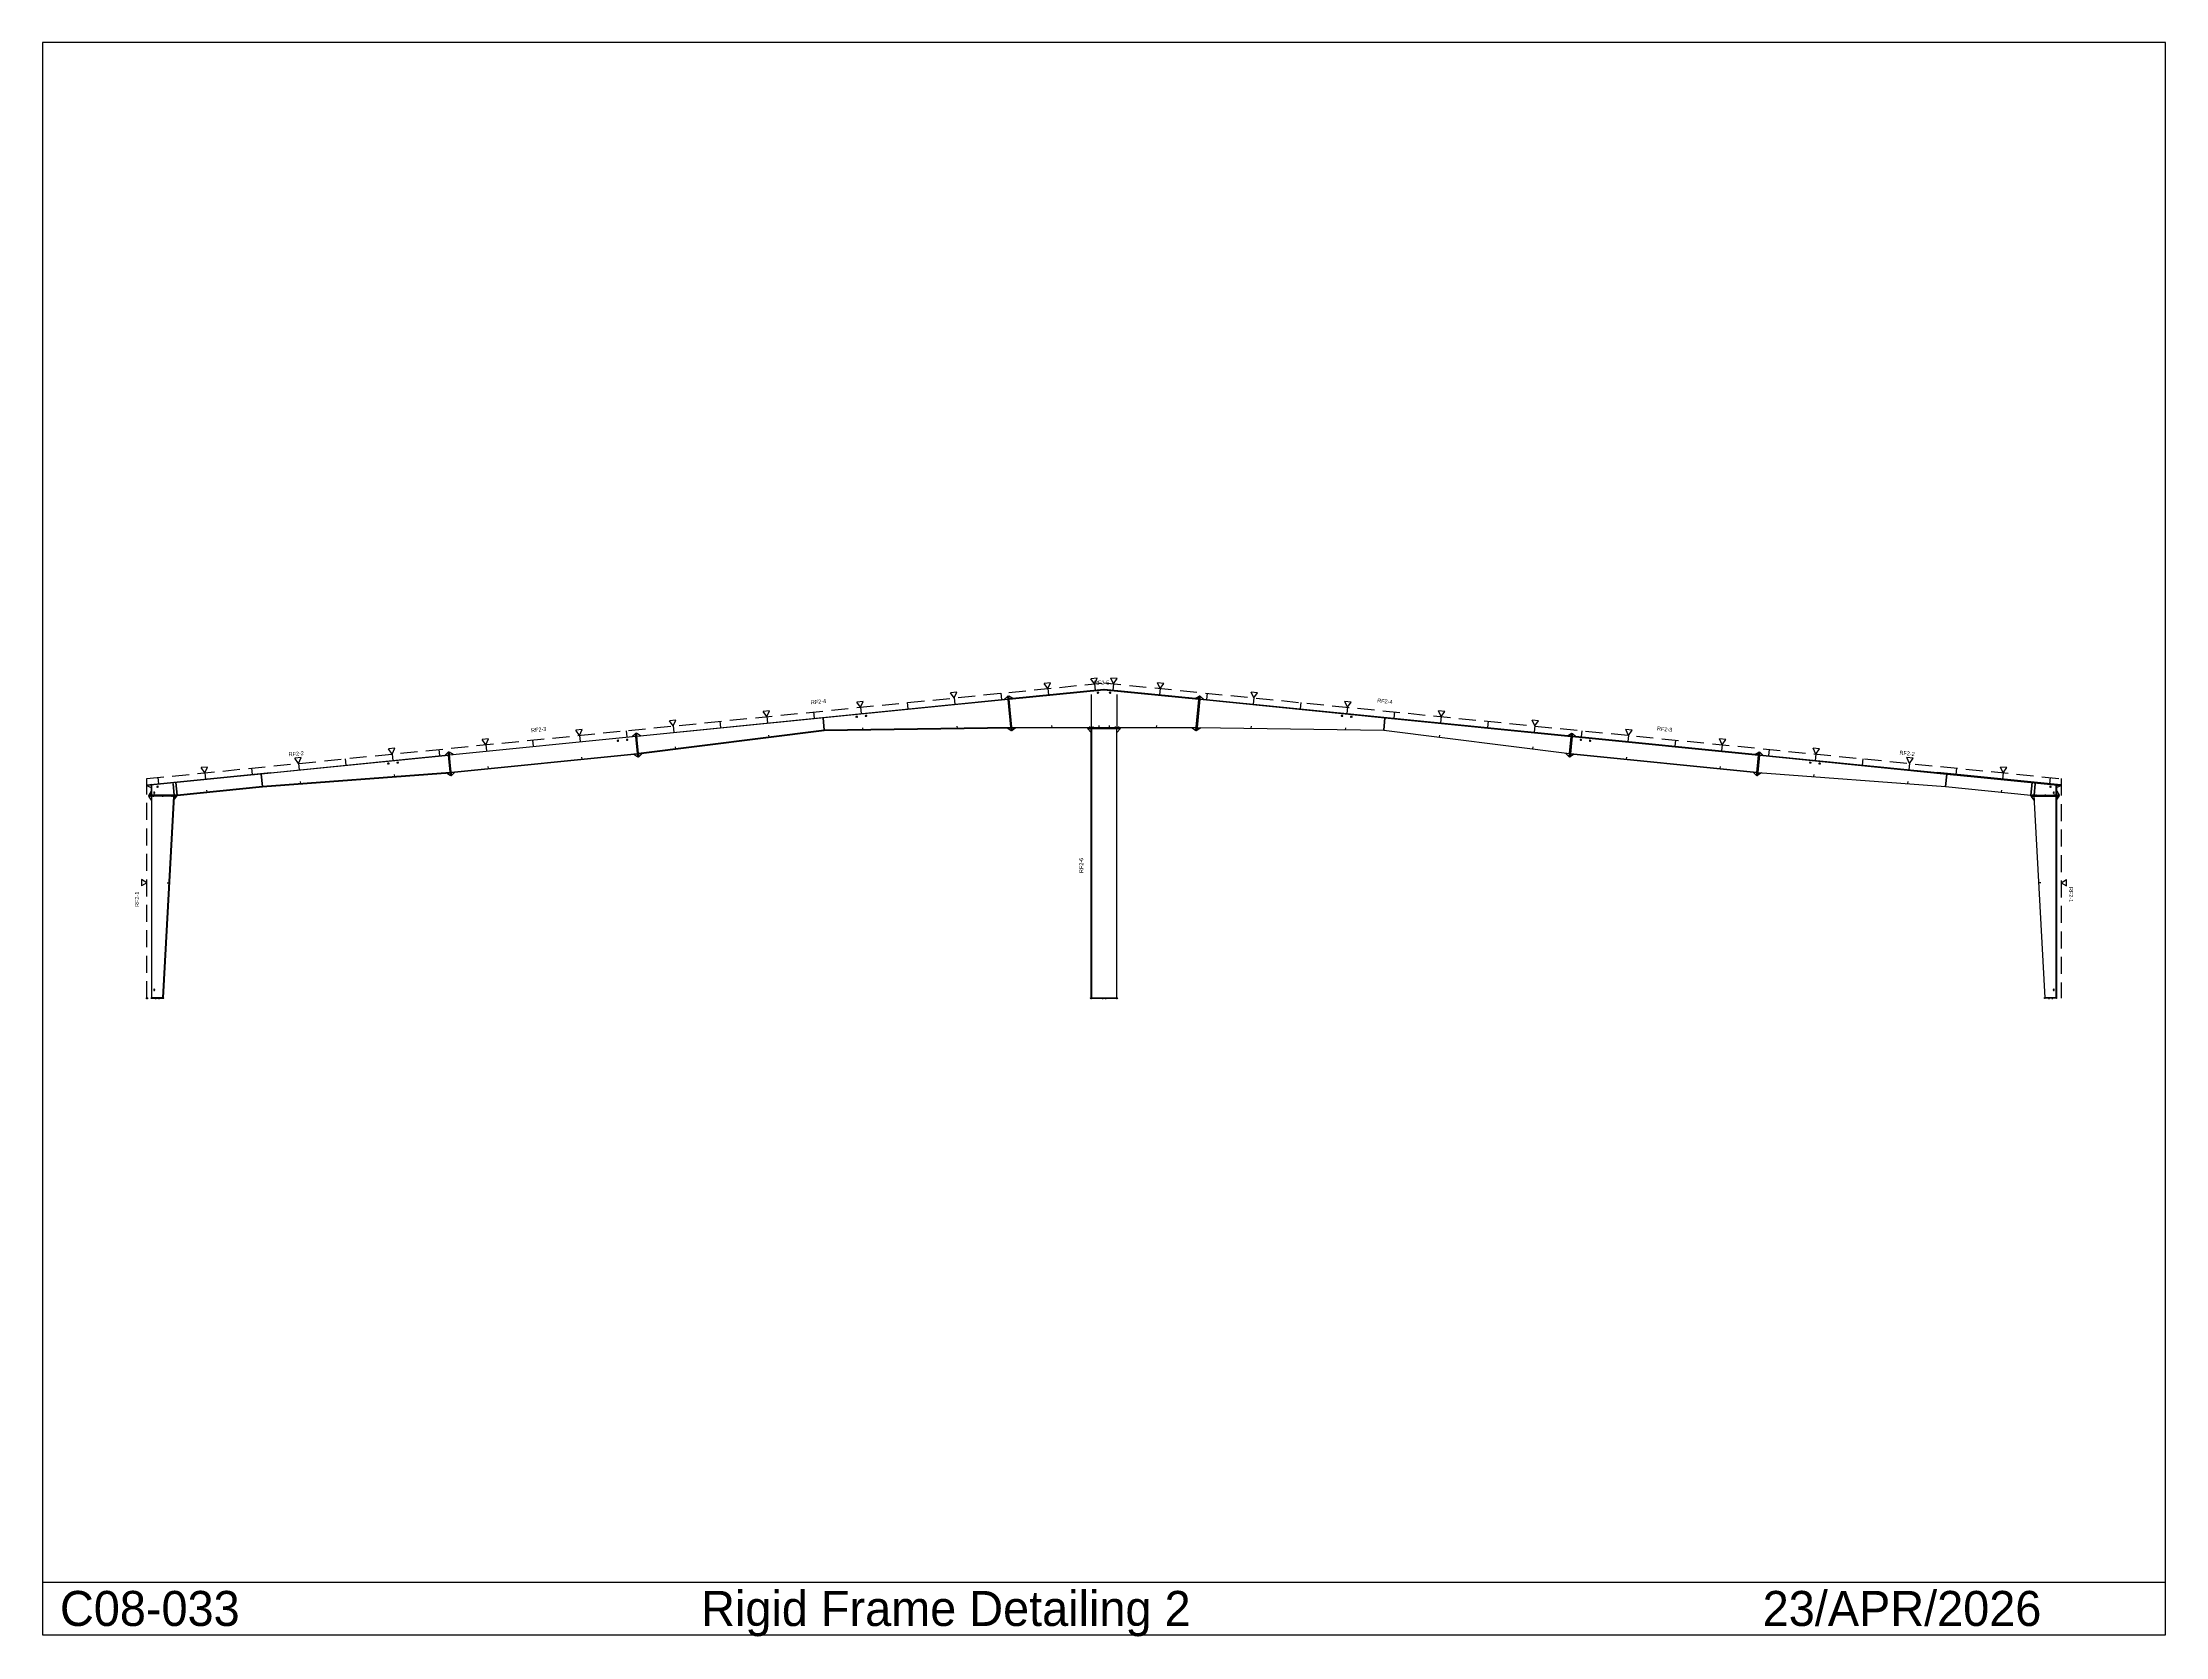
# Model space of a CAD drawing. Extents: x -3329 to 64329, y -20341 to 30460.
import ezdxf

# ---------------------------------------------------------------- set-up
doc = ezdxf.new("R2010")
doc.units = 0
doc.linetypes.add('CONTIN', pattern=[0])
doc.linetypes.add('DASHED', pattern=[811.9, 541.27, -270.63])
doc.layers.get('0').update_dxf_attribs({"linetype": 'CONTIN'})
for name, color, linetype in [('1', 7, 'CONTIN'), ('16', 7, 'CONTIN'), ('17', 7, 'CONTIN'), ('3', 7, 'CONTIN'), ('5', 5, 'DASHED'), ('8', 5, 'DASHED')]:
    doc.layers.add(name, color=color, linetype=linetype)

msp = doc.modelspace()

# ---------------------------------------------------------------- linework, layer by layer
for p, q in [((64329.406, 30460.391), (-3329.4, 30460.391)), ((-3329.4, 30460.391), (-3329.4, -20283.707)), ((64329.406, -20283.707), (64329.406, 30460.391)), ((-3329.4, -18609.152), (64329.406, -18609.152)), ((-3329.4, -20283.707), (64329.406, -20283.707))]:
    msp.add_line(p, q)
at = {"layer": '1'}
for p, q in [((15611.039, 8352.066), (27441.135, 9535.076)), ((27441.932, 9527.116), (15611.834, 8344.106)), ((27441.932, 9527.116), (21546.236, 8937.547)), ((27321.73, 9523.136), (27431.98, 9626.62)), ((27441.135, 9535.076), (27321.73, 9523.136)), ((27424.322, 9575.604), (27481.436, 9581.315)), ((27424.322, 9575.604), (27481.436, 9581.315)), ((27447.902, 9628.212), (27431.98, 9626.62)), ((27541.436, 8532.074), (27431.98, 9626.62)), ((27431.98, 9626.62), (27431.98, 9626.62)), ((27441.135, 9535.076), (27431.98, 9626.62)), ((27434.271, 9476.102), (27491.385, 9481.812)), ((27434.271, 9476.102), (27491.385, 9481.812)), ((27441.932, 9527.116), (27441.135, 9535.076)), ((27441.932, 9527.116), (27531.352, 8632.923)), ((27447.902, 9628.212), (27463.824, 9629.805)), ((27447.902, 9628.212), (27557.355, 8533.667)), ((27447.902, 9628.212), (27557.355, 8533.667)), ((27573.277, 8535.259), (27463.824, 9629.805)), ((27592.182, 9552.191), (27463.824, 9629.805)), ((27463.824, 9629.805), (27463.824, 9629.805)), ((27472.779, 9540.251), (27463.824, 9629.805)), ((30499.006, 9842.873), (27472.779, 9540.251)), ((27472.779, 9540.251), (27592.182, 9552.191)), ((27473.773, 9530.301), (27472.779, 9540.251)), ((27473.773, 9530.301), (30500.002, 9832.923)), ((27473.773, 9530.301), (30500.002, 9832.923)), ((27563.486, 8633.167), (27473.773, 9530.301)), ((30086.303, 9683.167), (30086.303, 8633.167)), ((30094.303, 9683.167), (30086.303, 9683.167)), ((30086.303, 9683.167), (30086.303, 8633.167)), ((30094.303, 9683.167), (30086.303, 9683.167)), ((30086.303, 9683.167), (30086.303, 8633.167)), ((30094.303, 9683.167), (30086.303, 9683.167)), ((30086.303, 9683.167), (30086.303, 8633.167)), ((30094.303, 9683.167), (30086.303, 9683.167)), ((30086.303, 9683.167), (30086.303, 8633.167)), ((30094.303, 9683.167), (30086.303, 9683.167)), ((30094.303, 9683.167), (30094.303, 8633.167)), ((30094.303, 9683.167), (30094.303, 8633.167)), ((30094.303, 9683.167), (30094.303, 8633.167)), ((30094.303, 9683.167), (30094.303, 8633.167)), ((30094.303, 9683.167), (30094.303, 8633.167)), ((30500.002, 9832.923), (30499.006, 9842.873)), ((30500.002, 9832.923), (30500.996, 9842.873)), ((30500.002, 9832.923), (33526.305, 9530.293)), ((30500.002, 9832.923), (33526.305, 9530.293)), ((33527.301, 9540.243), (30500.996, 9842.873)), ((30905.701, 9683.167), (30905.701, 8633.167)), ((30913.699, 9683.167), (30905.701, 9683.167)), ((30905.701, 9683.167), (30905.701, 8633.167)), ((30913.699, 9683.167), (30905.701, 9683.167)), ((30905.701, 9683.167), (30905.701, 8633.167)), ((30913.699, 9683.167), (30905.701, 9683.167)), ((30905.701, 9683.167), (30905.701, 8633.167)), ((30913.699, 9683.167), (30905.701, 9683.167)), ((30905.701, 9683.167), (30905.701, 8633.167)), ((30913.699, 9683.167), (30905.701, 9683.167)), ((30913.699, 9683.167), (30913.699, 8633.167)), ((30913.699, 9683.167), (30913.699, 8633.167)), ((30913.699, 9683.167), (30913.699, 8633.167)), ((30913.699, 9683.167), (30913.699, 8633.167)), ((30913.699, 9683.167), (30913.699, 8633.167)), ((33407.898, 9552.184), (33536.258, 9629.797)), ((33527.301, 9540.243), (33407.898, 9552.184)), ((33426.801, 8535.255), (33536.258, 9629.797)), ((33526.305, 9530.293), (33436.594, 8633.167)), ((33552.18, 9628.204), (33442.723, 8533.663)), ((33552.18, 9628.204), (33442.723, 8533.663)), ((33458.645, 8532.07), (33568.098, 9626.612)), ((33558.148, 9527.108), (33468.73, 8632.915)), ((33508.695, 9481.805), (33565.809, 9476.094)), ((33508.695, 9481.805), (33565.809, 9476.094)), ((33518.645, 9581.308), (33575.758, 9575.597)), ((33518.645, 9581.308), (33575.758, 9575.597)), ((33526.305, 9530.293), (33527.301, 9540.243)), ((33527.301, 9540.243), (33536.258, 9629.797)), ((33552.18, 9628.204), (33536.258, 9629.797)), ((33536.258, 9629.797), (33536.258, 9629.797)), ((33552.18, 9628.204), (33568.098, 9626.612)), ((33558.148, 9527.108), (33558.945, 9535.068)), ((33558.148, 9527.108), (39453.742, 8937.549)), ((33558.148, 9527.108), (45388.148, 8344.108)), ((33558.945, 9535.068), (33568.098, 9626.612)), ((45388.945, 8352.068), (33558.945, 9535.068)), ((33558.945, 9535.068), (33678.352, 9523.128)), ((33678.352, 9523.128), (33568.098, 9626.612)), ((33568.098, 9626.612), (33568.098, 9626.612)), ((21546.236, 8937.547), (15611.834, 8344.106)), ((21586.039, 8539.531), (21546.236, 8937.547)), ((21546.236, 8937.547), (21586.039, 8539.531)), ((27474.072, 9078.086), (27531.184, 9083.797)), ((27474.072, 9078.086), (27531.184, 9083.797)), ((33468.895, 9083.79), (33526.008, 9078.078)), ((33468.895, 9083.79), (33526.008, 9078.078)), ((39413.941, 8539.533), (39453.742, 8937.549)), ((39453.742, 8937.549), (39413.941, 8539.533)), ((39453.742, 8937.549), (45388.148, 8344.108)), ((9640.616, 7757.034), (15578.999, 8350.872)), ((15579.994, 8340.922), (9641.611, 7747.083)), ((15579.994, 8340.922), (9641.611, 7747.083)), ((15459.594, 8338.932), (15570.045, 8440.426)), ((15578.999, 8350.872), (15459.594, 8338.932)), ((15562.382, 8389.41), (15619.497, 8395.121)), ((15562.382, 8389.41), (15619.497, 8395.121)), ((15585.965, 8442.018), (15570.045, 8440.426)), ((15644.671, 7694.147), (15570.045, 8440.426)), ((15570.045, 8440.426), (15570.045, 8440.426)), ((15578.999, 8350.872), (15570.045, 8440.426)), ((15572.331, 8289.907), (15629.447, 8295.618)), ((15572.331, 8289.907), (15629.447, 8295.618)), ((15579.994, 8340.922), (15578.999, 8350.872)), ((15579.994, 8340.922), (15634.722, 7793.651)), ((15585.965, 8442.018), (15601.885, 8443.61)), ((15585.965, 8442.018), (15660.591, 7695.739)), ((15585.965, 8442.018), (15660.591, 7695.739)), ((15676.511, 7697.332), (15601.885, 8443.61)), ((15730.444, 8364.007), (15601.885, 8443.61)), ((15601.885, 8443.61), (15601.885, 8443.61)), ((15611.039, 8352.066), (15601.885, 8443.61)), ((15611.039, 8352.066), (15730.444, 8364.007)), ((15611.834, 8344.106), (15611.039, 8352.066)), ((15666.522, 7797.235), (15611.834, 8344.106)), ((21586.039, 8539.531), (15666.522, 7797.235)), ((21585.605, 8539.478), (15666.522, 7797.235)), ((15667.518, 7789.297), (21586.602, 8531.54)), ((21585.605, 8539.478), (21586.602, 8531.54)), ((27531.352, 8632.923), (21586.039, 8539.531)), ((21586.039, 8539.531), (21586.039, 8539.531)), ((27531.352, 8632.923), (21586.584, 8539.54)), ((21586.584, 8539.54), (21586.74, 8529.541)), ((21586.74, 8529.541), (27531.51, 8622.924)), ((27532.35, 8622.938), (27411.941, 8621.046)), ((27411.941, 8621.046), (27541.443, 8532.001)), ((27513.873, 8680.071), (27570.986, 8685.783)), ((27513.873, 8680.071), (27570.986, 8685.783)), ((27523.824, 8580.567), (27580.936, 8586.279)), ((27523.824, 8580.567), (27580.936, 8586.279)), ((27531.352, 8632.923), (27531.51, 8622.924)), ((27532.35, 8622.938), (27541.443, 8532.001)), ((27557.355, 8533.667), (27541.436, 8532.074)), ((27541.443, 8532.001), (27541.443, 8532.001)), ((27557.355, 8533.667), (27573.277, 8535.259)), ((27563.486, 8633.167), (33436.594, 8633.167)), ((27564.488, 8633.167), (29990.303, 8633.167)), ((27564.488, 8633.167), (27564.488, 8623.167)), ((29990.303, 8623.167), (27564.488, 8623.167)), ((27564.488, 8623.167), (27685.084, 8623.167)), ((27564.488, 8623.167), (27573.277, 8535.259)), ((27685.084, 8623.167), (27573.277, 8535.259)), ((27573.277, 8535.259), (27573.277, 8535.259)), ((30090.303, 8473.167), (29970.303, 8593.167)), ((29970.303, 8593.167), (29970.303, 8593.167)), ((30090.303, 8473.167), (29970.303, 8593.167)), ((29970.303, 8593.167), (29970.303, 8593.167)), ((30090.303, 8473.167), (29970.303, 8593.167)), ((29970.303, 8593.167), (29970.303, 8593.167)), ((30090.303, 8473.167), (29970.303, 8593.167)), ((29970.303, 8593.167), (29970.303, 8593.167)), ((30090.303, 8473.167), (29970.303, 8593.167)), ((29970.303, 8593.167), (29970.303, 8593.167)), ((29990.303, 8633.167), (29990.303, 8623.167)), ((29990.303, 8633.167), (31009.701, 8633.167)), ((29990.303, 8633.167), (29990.303, 8613.166)), ((29990.303, 8613.167), (29990.303, 8593.167)), ((29990.303, 8613.166), (31009.701, 8613.166)), ((29990.303, 8593.167), (31009.701, 8593.167)), ((30094.303, 8633.167), (30086.303, 8633.167)), ((30094.303, 8633.167), (30086.303, 8633.167)), ((30094.303, 8633.167), (30086.303, 8633.167)), ((30094.303, 8633.167), (30086.303, 8633.167)), ((30094.303, 8633.167), (30086.303, 8633.167)), ((30090.303, 16), (30090.303, 8593.167)), ((30090.303, 8593.167), (30106.301, 8593.167)), ((30106.301, 8593.167), (30106.301, 16)), ((30893.701, 8593.167), (30893.701, 16)), ((30909.701, 8593.167), (30893.701, 8593.167)), ((30913.699, 8633.167), (30905.701, 8633.167)), ((30913.699, 8633.167), (30905.701, 8633.167)), ((30913.699, 8633.167), (30905.701, 8633.167)), ((30913.699, 8633.167), (30905.701, 8633.167)), ((30913.699, 8633.167), (30905.701, 8633.167)), ((30909.701, 16), (30909.701, 8593.167)), ((30909.701, 8473.167), (31029.699, 8593.167)), ((30909.701, 8473.167), (31029.699, 8593.167)), ((30909.701, 8473.167), (31029.699, 8593.167)), ((30909.701, 8473.167), (31029.699, 8593.167)), ((30909.701, 8473.167), (31029.699, 8593.167)), ((31009.701, 8633.167), (33435.594, 8633.167)), ((31009.701, 8633.167), (31009.701, 8623.167)), ((31009.701, 8633.167), (31009.701, 8613.166)), ((33435.594, 8623.167), (31009.701, 8623.167)), ((31009.701, 8593.167), (31009.701, 8613.167)), ((31029.699, 8593.167), (31029.699, 8593.167)), ((31029.699, 8593.167), (31029.699, 8593.167)), ((31029.699, 8593.167), (31029.699, 8593.167)), ((31029.699, 8593.167), (31029.699, 8593.167)), ((31029.699, 8593.167), (31029.699, 8593.167)), ((33435.594, 8623.167), (33314.996, 8623.167)), ((33314.996, 8623.167), (33426.801, 8535.255)), ((33419.145, 8586.271), (33476.258, 8580.56)), ((33419.145, 8586.271), (33476.258, 8580.56)), ((33435.594, 8623.167), (33426.801, 8535.255)), ((33442.723, 8533.663), (33426.801, 8535.255)), ((33426.801, 8535.255), (33426.801, 8535.255)), ((33429.094, 8685.775), (33486.207, 8680.063)), ((33429.094, 8685.775), (33486.207, 8680.063)), ((33435.594, 8633.167), (33435.594, 8623.167)), ((33442.723, 8533.663), (33458.645, 8532.07)), ((33467.73, 8622.93), (33458.637, 8531.997)), ((33588.137, 8621.038), (33458.637, 8531.997)), ((33458.637, 8531.997), (33458.637, 8531.997)), ((33467.73, 8622.93), (33588.137, 8621.038)), ((33468.73, 8632.915), (33468.57, 8622.916)), ((39413.238, 8529.544), (33468.57, 8622.916)), ((33468.73, 8632.915), (39413.941, 8539.533)), ((33468.73, 8632.915), (39413.395, 8539.542)), ((39413.395, 8539.542), (39413.238, 8529.544)), ((39414.375, 8539.479), (39413.379, 8531.542)), ((45332.465, 7789.3), (39413.379, 8531.542)), ((39413.941, 8539.533), (39413.941, 8539.533)), ((39413.941, 8539.533), (45333.457, 7797.237)), ((39414.375, 8539.479), (45333.457, 7797.237)), ((45269.539, 8364.009), (45398.098, 8443.612)), ((45388.945, 8352.068), (45269.539, 8364.009)), ((45323.469, 7697.334), (45398.098, 8443.612)), ((45333.457, 7797.237), (45388.148, 8344.108)), ((45414.02, 8442.021), (45339.391, 7695.742)), ((45414.02, 8442.021), (45339.391, 7695.742)), ((45355.312, 7694.149), (45429.941, 8440.428)), ((45419.988, 8340.924), (45365.262, 7793.654)), ((45370.535, 8295.621), (45427.648, 8289.909)), ((45370.535, 8295.621), (45427.648, 8289.909)), ((45380.484, 8395.124), (45437.598, 8389.413)), ((45380.484, 8395.124), (45437.598, 8389.413)), ((45388.148, 8344.108), (45388.945, 8352.068)), ((45388.945, 8352.068), (45398.098, 8443.612)), ((45414.02, 8442.021), (45398.098, 8443.612)), ((45398.098, 8443.612), (45398.098, 8443.612)), ((45414.02, 8442.021), (45429.941, 8440.428)), ((45419.988, 8340.924), (45420.984, 8350.875)), ((45419.988, 8340.924), (51358.367, 7747.086)), ((45419.988, 8340.924), (51358.367, 7747.086)), ((45420.984, 8350.875), (45429.941, 8440.428)), ((51359.363, 7757.037), (45420.984, 8350.875)), ((45420.984, 8350.875), (45540.387, 8338.935)), ((45540.387, 8338.935), (45429.941, 8440.428)), ((45429.941, 8440.428), (45429.941, 8440.428)), ((9609.77, 7743.899), (3639.548, 7146.877)), ((3937.263, 7184.688), (9608.974, 7751.859)), ((9609.77, 7743.899), (3938.059, 7176.729)), ((9489.569, 7739.919), (9599.819, 7843.403)), ((9608.974, 7751.859), (9489.569, 7739.919)), ((9592.157, 7792.388), (9649.272, 7798.099)), ((9592.157, 7792.388), (9649.272, 7798.099)), ((9615.74, 7844.996), (9599.819, 7843.403)), ((9674.447, 7097.125), (9599.819, 7843.403)), ((9599.819, 7843.403), (9599.819, 7843.403)), ((9608.974, 7751.859), (9599.819, 7843.403)), ((9602.107, 7692.885), (9659.224, 7698.596)), ((9602.107, 7692.885), (9659.224, 7698.596)), ((9609.77, 7743.899), (9608.974, 7751.859)), ((9609.77, 7743.899), (9664.457, 7197.026)), ((9615.74, 7844.996), (9631.661, 7846.587)), ((9615.74, 7844.996), (9690.368, 7098.717)), ((9615.74, 7844.996), (9690.368, 7098.717)), ((9706.289, 7100.309), (9631.661, 7846.587)), ((9760.021, 7768.975), (9631.661, 7846.587)), ((9631.661, 7846.587), (9631.661, 7846.587)), ((9640.616, 7757.034), (9631.661, 7846.587)), ((9640.616, 7757.034), (9760.021, 7768.975)), ((9641.611, 7747.083), (9640.616, 7757.034)), ((9696.338, 7199.813), (9641.611, 7747.083)), ((15634.722, 7793.651), (9696.338, 7199.813)), ((15634.722, 7793.651), (9696.338, 7199.813)), ((9696.936, 7193.843), (15635.318, 7787.681)), ((15635.318, 7787.681), (15515.913, 7775.741)), ((15515.913, 7775.741), (15644.671, 7694.147)), ((15617.108, 7842.14), (15674.225, 7847.851)), ((15617.108, 7842.14), (15674.225, 7847.851)), ((15627.059, 7742.636), (15684.174, 7748.347)), ((15627.059, 7742.636), (15684.174, 7748.347)), ((15634.722, 7793.651), (15635.318, 7787.681)), ((15635.318, 7787.681), (15644.671, 7694.147)), ((15660.591, 7695.739), (15644.671, 7694.147)), ((15644.671, 7694.147), (15644.671, 7694.147)), ((15660.591, 7695.739), (15676.511, 7697.332)), ((15666.522, 7797.235), (15666.522, 7797.235)), ((15666.522, 7797.235), (15667.518, 7789.297)), ((15667.317, 7789.272), (15786.422, 7804.208)), ((15667.317, 7789.272), (15676.513, 7697.327)), ((15786.422, 7804.208), (15676.513, 7697.327)), ((15676.513, 7697.327), (15676.513, 7697.327)), ((45332.66, 7789.275), (45213.555, 7804.21)), ((45213.555, 7804.21), (45323.469, 7697.329)), ((45315.809, 7748.35), (45372.922, 7742.639)), ((45315.809, 7748.35), (45372.922, 7742.639)), ((45332.66, 7789.275), (45323.469, 7697.329)), ((45339.391, 7695.742), (45323.469, 7697.334)), ((45323.469, 7697.329), (45323.469, 7697.329)), ((45325.762, 7847.854), (45382.871, 7842.142)), ((45325.762, 7847.854), (45382.871, 7842.142)), ((45333.457, 7797.237), (45332.465, 7789.3)), ((45333.457, 7797.237), (45333.457, 7797.237)), ((45339.391, 7695.742), (45355.312, 7694.149)), ((45364.664, 7787.684), (45355.312, 7694.149)), ((45484.07, 7775.743), (45355.312, 7694.149)), ((45355.312, 7694.149), (45355.312, 7694.149)), ((45365.262, 7793.654), (45364.664, 7787.684)), ((51303.043, 7193.845), (45364.664, 7787.684)), ((45364.664, 7787.684), (45484.07, 7775.743)), ((45365.262, 7793.654), (51303.641, 7199.815)), ((45365.262, 7793.654), (51303.641, 7199.815)), ((51239.961, 7768.977), (51368.316, 7846.59)), ((51359.363, 7757.037), (51239.961, 7768.977)), ((51293.691, 7100.312), (51368.316, 7846.59)), ((51303.641, 7199.815), (51358.367, 7747.086)), ((51384.238, 7844.998), (51309.613, 7098.719)), ((51384.238, 7844.998), (51309.613, 7098.719)), ((51325.531, 7097.127), (51400.16, 7843.406)), ((51390.211, 7743.902), (51335.523, 7197.028)), ((51340.758, 7698.598), (51397.871, 7692.887)), ((51340.758, 7698.598), (51397.871, 7692.887)), ((51350.707, 7798.102), (51407.82, 7792.39)), ((51350.707, 7798.102), (51407.82, 7792.39)), ((51358.367, 7747.086), (51359.363, 7757.037)), ((51359.363, 7757.037), (51368.316, 7846.59)), ((51384.238, 7844.998), (51368.316, 7846.59)), ((51368.316, 7846.59), (51368.316, 7846.59)), ((51384.238, 7844.998), (51400.16, 7843.406)), ((51390.211, 7743.902), (51391.008, 7751.862)), ((51390.211, 7743.902), (57360.43, 7146.88)), ((51390.211, 7743.902), (57061.918, 7176.731)), ((51391.008, 7751.862), (51400.16, 7843.406)), ((57062.711, 7184.691), (51391.008, 7751.862)), ((51391.008, 7751.862), (51510.41, 7739.921)), ((51510.41, 7739.921), (51400.16, 7843.406)), ((51400.16, 7843.406), (51400.16, 7843.406)), ((140, 6796.922), (-10, 6781.922)), ((-10, 6781.922), (140, 6721.922)), ((10, 6800.002), (3936.467, 7192.649)), ((11.592, 6784.081), (10, 6800.002)), ((3938.059, 7176.729), (11.592, 6784.081)), ((156, 6796.922), (140, 6796.922)), ((140, 6796.922), (140, 6476.736)), ((923.248, 6875.247), (156, 6798.522)), ((156, 6476.736), (156, 6798.522)), ((156, 6476.736), (156, 6796.922)), ((831.258, 6835.347), (823.298, 6834.552)), ((831.258, 6835.347), (823.298, 6834.552)), ((831.258, 6835.347), (823.298, 6834.552)), ((831.258, 6835.347), (823.298, 6834.552)), ((831.258, 6835.347), (823.298, 6834.552)), ((823.298, 6834.552), (859.119, 6476.338)), ((823.298, 6834.552), (859.119, 6476.338)), ((823.298, 6834.552), (859.119, 6476.338)), ((823.298, 6834.552), (859.119, 6476.338)), ((823.298, 6834.552), (859.119, 6476.338)), ((831.258, 6835.347), (867.08, 6477.134)), ((831.258, 6835.347), (867.08, 6477.134)), ((831.258, 6835.347), (867.08, 6477.134)), ((831.258, 6835.347), (867.08, 6477.134)), ((831.258, 6835.347), (867.08, 6477.134)), ((3639.548, 7146.877), (923.248, 6875.247)), ((963.099, 6476.736), (923.248, 6875.247)), ((923.248, 6875.247), (963.099, 6476.736)), ((3679.349, 6748.862), (3639.548, 7146.877)), ((3639.548, 7146.877), (3679.349, 6748.862)), ((9664.457, 7197.026), (3679.349, 6748.862)), ((9664.457, 7197.026), (3679.449, 6748.87)), ((3680.046, 6740.892), (9665.055, 7189.048)), ((3938.059, 7176.729), (3936.467, 7192.649)), ((3938.059, 7176.729), (3937.263, 7184.688)), ((9665.253, 7189.062), (9545.552, 7180.1)), ((9545.552, 7180.1), (9674.447, 7097.12)), ((9646.885, 7245.117), (9704.001, 7250.829)), ((9646.885, 7245.117), (9704.001, 7250.829)), ((9656.835, 7145.614), (9713.951, 7151.325)), ((9656.835, 7145.614), (9713.951, 7151.325)), ((9664.457, 7197.026), (9665.055, 7189.048)), ((9665.253, 7189.062), (9674.447, 7097.12)), ((9690.368, 7098.717), (9674.447, 7097.125)), ((9674.447, 7097.12), (9674.447, 7097.12)), ((9690.368, 7098.717), (9706.289, 7100.309)), ((9696.338, 7199.813), (9696.338, 7199.813)), ((9696.338, 7199.813), (9696.936, 7193.843)), ((9696.936, 7193.843), (9816.34, 7205.783)), ((9696.936, 7193.843), (9706.289, 7100.309)), ((9816.34, 7205.783), (9706.289, 7100.309)), ((9706.289, 7100.309), (9706.289, 7100.309)), ((51303.043, 7193.845), (51183.641, 7205.786)), ((51183.641, 7205.786), (51293.691, 7100.312)), ((51286.031, 7151.328), (51343.145, 7145.616)), ((51286.031, 7151.328), (51343.145, 7145.616)), ((51303.043, 7193.845), (51293.691, 7100.312)), ((51309.613, 7098.719), (51293.691, 7100.312)), ((51293.691, 7100.312), (51293.691, 7100.312)), ((51295.98, 7250.831), (51353.094, 7245.12)), ((51295.98, 7250.831), (51353.094, 7245.12)), ((51303.641, 7199.815), (51303.043, 7193.845)), ((51303.641, 7199.815), (51303.641, 7199.815)), ((51309.613, 7098.719), (51325.531, 7097.127)), ((51334.727, 7189.065), (51325.531, 7097.122)), ((51454.426, 7180.102), (51325.531, 7097.122)), ((51325.531, 7097.122), (51325.531, 7097.122)), ((51334.727, 7189.065), (51454.426, 7180.102)), ((51335.523, 7197.028), (51334.926, 7189.05)), ((57319.938, 6740.895), (51334.926, 7189.05)), ((51335.523, 7197.028), (57320.629, 6748.865)), ((51335.523, 7197.028), (57320.531, 6748.873)), ((57061.918, 7176.731), (57063.512, 7192.651)), ((57061.918, 7176.731), (57062.711, 7184.691)), ((57061.918, 7176.731), (60988.406, 6784.081)), ((60990, 6800.002), (57063.512, 7192.651)), ((57320.629, 6748.865), (57360.43, 7146.88)), ((57360.43, 7146.88), (57320.629, 6748.865)), ((57360.43, 7146.88), (60076.746, 6875.248)), ((60036.898, 6476.737), (60076.746, 6875.248)), ((60076.746, 6875.248), (60036.898, 6476.737)), ((60076.746, 6875.248), (60844, 6798.522)), ((60168.742, 6835.347), (60132.918, 6477.134)), ((60168.742, 6835.347), (60132.918, 6477.134)), ((60168.742, 6835.347), (60132.918, 6477.134)), ((60168.742, 6835.347), (60132.918, 6477.134)), ((60168.742, 6835.347), (60132.918, 6477.134)), ((60176.703, 6834.552), (60140.879, 6476.338)), ((60176.703, 6834.552), (60140.879, 6476.338)), ((60176.703, 6834.552), (60140.879, 6476.338)), ((60176.703, 6834.552), (60140.879, 6476.338)), ((60176.703, 6834.552), (60140.879, 6476.338)), ((60176.703, 6834.552), (60168.742, 6835.347)), ((60176.703, 6834.552), (60168.742, 6835.347)), ((60176.703, 6834.552), (60168.742, 6835.347)), ((60176.703, 6834.552), (60168.742, 6835.347)), ((60176.703, 6834.552), (60168.742, 6835.347)), ((60844, 6476.736), (60844, 6798.522)), ((60844, 6796.922), (60844, 6476.736)), ((60844, 6796.922), (60860, 6796.922)), ((60860, 6476.736), (60860, 6796.922)), ((60860, 6796.922), (61010, 6781.922)), ((61010, 6781.922), (60860, 6721.922)), ((60988.406, 6784.081), (60990, 6800.002)), ((140, 6596.736), (56, 6476.736)), ((957.09, 6476.736), (56, 6476.736)), ((56, 6456.736), (56, 6476.736)), ((56, 6476.736), (56, 6476.736)), ((140, 6476.736), (56, 6476.736)), ((56, 6456.736), (957.09, 6456.736)), ((56, 6456.736), (56, 6436.736)), ((56, 6456.736), (957.09, 6456.736)), ((957.09, 6436.736), (56, 6436.736)), ((150, 6316.736), (56, 6436.736)), ((56, 6436.736), (56, 6436.736)), ((150, 6436.736), (56, 6436.736)), ((106, 6424.036), (106, 6489.436)), ((106, 6424.036), (106, 6489.436)), ((140, 6476.736), (140, 6596.736)), ((156, 6476.736), (140, 6476.736)), ((156, 6436.736), (150, 6436.736)), ((150, 6436.736), (150, 16)), ((150, 6436.736), (150, 6316.736)), ((963.099, 6476.736), (156, 6476.736)), ((856, 6436.736), (156, 6436.736)), ((156, 16), (156, 6436.736)), ((156, 16), (156, 6436.736)), ((206, 6424.036), (206, 6489.436)), ((206, 6424.036), (206, 6489.436)), ((506, 6424.036), (506, 6489.436)), ((506, 6424.036), (506, 6489.436)), ((506, 16), (856, 6436.736)), ((506.036, 16.653), (856, 6436.736)), ((867.982, 6436.083), (518.018, 16)), ((806, 6424.036), (806, 6489.436)), ((806, 6424.036), (806, 6489.436)), ((856, 6436.736), (856, 6436.736)), ((856, 6436.736), (867.982, 6436.083)), ((867.08, 6477.134), (859.119, 6476.338)), ((867.08, 6477.134), (859.119, 6476.338)), ((867.08, 6477.134), (859.119, 6476.338)), ((867.08, 6477.134), (859.119, 6476.338)), ((867.08, 6477.134), (859.119, 6476.338)), ((868.018, 6436.736), (861.477, 6316.736)), ((861.477, 6316.736), (957.128, 6436.736)), ((868.018, 6436.736), (957.128, 6436.736)), ((906, 6424.036), (906, 6489.436)), ((906, 6424.036), (906, 6489.436)), ((957.09, 6456.736), (957.09, 6476.736)), ((957.09, 6456.736), (957.09, 6436.736)), ((957.128, 6436.736), (957.128, 6436.736)), ((3679.349, 6748.862), (963.099, 6476.736)), ((3679.149, 6748.842), (963.099, 6476.736)), ((963.099, 6476.736), (963.099, 6476.736)), ((963.099, 6476.736), (963.099, 6476.736)), ((963.099, 6476.736), (964.694, 6460.815)), ((964.694, 6460.815), (3680.744, 6732.922)), ((3679.149, 6748.842), (3680.744, 6732.922)), ((3679.349, 6748.862), (3679.349, 6748.862)), ((3679.449, 6748.87), (3680.046, 6740.892)), ((57320.828, 6748.845), (57319.234, 6732.925)), ((60035.305, 6460.816), (57319.234, 6732.925)), ((57320.531, 6748.873), (57319.938, 6740.895)), ((57320.629, 6748.865), (57320.629, 6748.865)), ((57320.629, 6748.865), (60036.898, 6476.737)), ((57320.828, 6748.845), (60036.898, 6476.736)), ((60036.898, 6476.736), (60035.305, 6460.816)), ((60036.898, 6476.737), (60036.898, 6476.737)), ((60036.898, 6476.737), (60036.898, 6476.736)), ((60036.898, 6476.736), (60844, 6476.736)), ((60138.523, 6316.736), (60042.871, 6436.736)), ((60042.871, 6436.736), (60042.871, 6436.736)), ((60131.98, 6436.736), (60042.871, 6436.736)), ((60042.906, 6456.736), (60042.906, 6476.736)), ((60042.906, 6476.736), (60944, 6476.736)), ((60944, 6456.736), (60042.906, 6456.736)), ((60944, 6456.736), (60042.906, 6456.736)), ((60042.906, 6456.736), (60042.906, 6436.736)), ((60042.906, 6436.736), (60944, 6436.736)), ((60094, 6489.437), (60094, 6424.037)), ((60094, 6489.437), (60094, 6424.037)), ((60131.98, 6436.736), (60138.523, 6316.736)), ((60144, 6436.736), (60132.02, 6436.083)), ((60132.02, 6436.083), (60481.988, 16)), ((60140.879, 6476.338), (60132.918, 6477.134)), ((60140.879, 6476.338), (60132.918, 6477.134)), ((60140.879, 6476.338), (60132.918, 6477.134)), ((60140.879, 6476.338), (60132.918, 6477.134)), ((60140.879, 6476.338), (60132.918, 6477.134)), ((60494, 16), (60144, 6436.736)), ((60144, 6436.736), (60144, 6436.736)), ((60144, 6436.736), (60844, 6436.736)), ((60493.969, 16.653), (60144, 6436.736)), ((60194, 6489.437), (60194, 6424.037)), ((60194, 6489.437), (60194, 6424.037)), ((60494, 6489.437), (60494, 6424.037)), ((60494, 6489.437), (60494, 6424.037)), ((60794, 6489.437), (60794, 6424.037)), ((60794, 6489.437), (60794, 6424.037)), ((60844, 6476.736), (60860, 6476.736)), ((60844, 16), (60844, 6436.736)), ((60844, 16), (60844, 6436.736)), ((60844, 6436.736), (60850.004, 6436.736)), ((60850.004, 6436.736), (60850.004, 16)), ((60850.004, 6436.736), (60850.004, 6316.736)), ((60850.004, 6316.736), (60944, 6436.736)), ((60850.004, 6436.736), (60944, 6436.736)), ((60860, 6476.736), (60860, 6596.736)), ((60860, 6596.736), (60944, 6476.736)), ((60860, 6476.736), (60944, 6476.736)), ((60894, 6489.437), (60894, 6424.037)), ((60894, 6489.437), (60894, 6424.037)), ((60944, 6456.736), (60944, 6476.736)), ((60944, 6476.736), (60944, 6476.736)), ((60944, 6456.736), (60944, 6436.736)), ((60944, 6436.736), (60944, 6436.736)), ((535, 16), (135, 16)), ((135, 0), (135, 16)), ((135, 0), (535, 0)), ((156, 16), (150, 16)), ((156, 16), (506, 16)), ((285, -28.7), (285, 28.7)), ((385, -28.7), (385, 28.7)), ((506.036, 16.653), (518.018, 16)), ((535, 0), (535, 16)), ((30075.002, 16), (30925.002, 16)), ((30075.002, 0), (30075.002, 16)), ((30075.002, 0), (30925.002, 0)), ((30106.301, 16), (30090.303, 16)), ((30450.002, 25.4), (30450.002, -25.4)), ((30550.002, 25.4), (30550.002, -25.4)), ((30893.701, 16), (30909.701, 16)), ((30925.002, 0), (30925.002, 16)), ((60464.996, 0), (60464.996, 16)), ((60464.996, 16), (60864.996, 16)), ((60864.996, 0), (60464.996, 0)), ((60493.969, 16.653), (60481.988, 16)), ((60844, 16), (60494, 16)), ((60614.996, 28.7), (60614.996, -28.7)), ((60714.996, 28.7), (60714.996, -28.7)), ((60844, 16), (60850.004, 16)), ((60864.996, 0), (60864.996, 16))]:
    msp.add_line(p, q, dxfattribs=at)
for centre, radius in [((27456.857, 9538.659), 6.35), ((27457.055, 9536.668), 6.35), ((33543.023, 9536.66), 6.35), ((33543.223, 9538.651), 6.35), ((15594.919, 8352.465), 6.35), ((15595.119, 8350.474), 6.35), ((27548.404, 8623.189), 6.35), ((27548.408, 8623.167), 6.35), ((30090.303, 8613.167), 19.05), ((30090.303, 8613.167), 19.05), ((30909.701, 8613.167), 19.05), ((30909.701, 8613.167), 19.05), ((33451.672, 8623.167), 6.35), ((33451.676, 8623.182), 6.35), ((45404.863, 8350.477), 6.35), ((45405.062, 8352.467), 6.35), ((9624.695, 7755.442), 6.35), ((9624.895, 7753.452), 6.35), ((15651.238, 7789.273), 6.35), ((15651.438, 7787.28), 6.35), ((45348.543, 7787.283), 6.35), ((45348.742, 7789.275), 6.35), ((51375.086, 7753.454), 6.35), ((51375.285, 7755.444), 6.35), ((140, 6813.002), 6.35), ((9681.015, 7192.251), 6.35), ((9681.214, 7190.258), 6.35), ((51318.766, 7190.26), 6.35), ((51318.965, 7192.253), 6.35), ((60860, 6813.002), 6.35), ((140, 6456.736), 6.35), ((150, 6456.736), 6.35), ((869.108, 6456.736), 6.35), ((957.09, 6456.736), 6.35), ((60042.906, 6456.736), 6.35), ((60130.891, 6456.736), 6.35), ((60850.004, 6456.736), 6.35), ((60860, 6456.736), 6.35), ((0, 0), 19.05), ((0, 0), 19.05), ((150, 0), 6.35), ((517.146, 0), 6.35), ((30090.303, 0), 19.05), ((30090.303, 0), 19.05), ((30909.701, 0), 19.05), ((30909.701, 0), 19.05), ((60482.855, 0), 6.35), ((60850.004, 0), 6.35)]:
    msp.add_circle(centre, radius, dxfattribs=at)
at = {"layer": '17'}
for p, q in [((27450.508, 9538.659), (27463.207, 9538.659)), ((27450.508, 9538.659), (27463.207, 9538.659)), ((27450.508, 9538.659), (27463.207, 9538.659)), ((27450.508, 9538.659), (27463.207, 9538.659)), ((27450.508, 9538.659), (27463.207, 9538.659)), ((27450.705, 9536.668), (27463.406, 9536.668)), ((27450.705, 9536.668), (27463.406, 9536.668)), ((27450.705, 9536.668), (27463.406, 9536.668)), ((27450.705, 9536.668), (27463.406, 9536.668)), ((27450.705, 9536.668), (27463.406, 9536.668)), ((27456.857, 9532.309), (27456.857, 9545.009)), ((27456.857, 9532.309), (27456.857, 9545.009)), ((27456.857, 9532.309), (27456.857, 9545.009)), ((27456.857, 9532.309), (27456.857, 9545.009)), ((27456.857, 9532.309), (27456.857, 9545.009)), ((27457.055, 9530.318), (27457.055, 9543.019)), ((27457.055, 9530.318), (27457.055, 9543.019)), ((27457.055, 9530.318), (27457.055, 9543.019)), ((27457.055, 9530.318), (27457.055, 9543.019)), ((27457.055, 9530.318), (27457.055, 9543.019)), ((33536.676, 9536.66), (33549.375, 9536.66)), ((33536.676, 9536.66), (33549.375, 9536.66)), ((33536.676, 9536.66), (33549.375, 9536.66)), ((33536.676, 9536.66), (33549.375, 9536.66)), ((33536.676, 9536.66), (33549.375, 9536.66)), ((33536.875, 9538.651), (33549.574, 9538.651)), ((33536.875, 9538.651), (33549.574, 9538.651)), ((33536.875, 9538.651), (33549.574, 9538.651)), ((33536.875, 9538.651), (33549.574, 9538.651)), ((33536.875, 9538.651), (33549.574, 9538.651)), ((33543.023, 9530.311), (33543.023, 9543.011)), ((33543.023, 9530.311), (33543.023, 9543.011)), ((33543.023, 9530.311), (33543.023, 9543.011)), ((33543.023, 9530.311), (33543.023, 9543.011)), ((33543.023, 9530.311), (33543.023, 9543.011)), ((33543.223, 9532.301), (33543.223, 9545.001)), ((33543.223, 9532.301), (33543.223, 9545.001)), ((33543.223, 9532.301), (33543.223, 9545.001)), ((33543.223, 9532.301), (33543.223, 9545.001)), ((33543.223, 9532.301), (33543.223, 9545.001)), ((15588.569, 8352.465), (15601.27, 8352.465)), ((15588.569, 8352.465), (15601.27, 8352.465)), ((15588.569, 8352.465), (15601.27, 8352.465)), ((15588.569, 8352.465), (15601.27, 8352.465)), ((15588.569, 8352.465), (15601.27, 8352.465)), ((15588.77, 8350.474), (15601.469, 8350.474)), ((15588.77, 8350.474), (15601.469, 8350.474)), ((15588.77, 8350.474), (15601.469, 8350.474)), ((15588.77, 8350.474), (15601.469, 8350.474)), ((15588.77, 8350.474), (15601.469, 8350.474)), ((15594.919, 8346.114), (15594.919, 8358.814)), ((15594.919, 8346.114), (15594.919, 8358.814)), ((15594.919, 8346.114), (15594.919, 8358.814)), ((15594.919, 8346.114), (15594.919, 8358.814)), ((15594.919, 8346.114), (15594.919, 8358.814)), ((15595.119, 8344.124), (15595.119, 8356.824)), ((15595.119, 8344.124), (15595.119, 8356.824)), ((15595.119, 8344.124), (15595.119, 8356.824)), ((15595.119, 8344.124), (15595.119, 8356.824)), ((15595.119, 8344.124), (15595.119, 8356.824)), ((27542.055, 8623.189), (27554.756, 8623.189)), ((27542.055, 8623.189), (27554.756, 8623.189)), ((27542.055, 8623.189), (27554.756, 8623.189)), ((27542.055, 8623.189), (27554.756, 8623.189)), ((27542.055, 8623.189), (27554.756, 8623.189)), ((27542.059, 8623.167), (27554.758, 8623.167)), ((27542.059, 8623.167), (27554.758, 8623.167)), ((27542.059, 8623.167), (27554.758, 8623.167)), ((27542.059, 8623.167), (27554.758, 8623.167)), ((27542.059, 8623.167), (27554.758, 8623.167)), ((27548.404, 8616.839), (27548.404, 8629.539)), ((27548.404, 8616.839), (27548.404, 8629.539)), ((27548.404, 8616.839), (27548.404, 8629.539)), ((27548.404, 8616.839), (27548.404, 8629.539)), ((27548.404, 8616.839), (27548.404, 8629.539)), ((27548.408, 8616.816), (27548.408, 8629.517)), ((27548.408, 8616.816), (27548.408, 8629.517)), ((27548.408, 8616.816), (27548.408, 8629.517)), ((27548.408, 8616.816), (27548.408, 8629.517)), ((27548.408, 8616.816), (27548.408, 8629.517)), ((33445.324, 8623.182), (33458.027, 8623.182)), ((33445.324, 8623.182), (33458.027, 8623.182)), ((33445.324, 8623.182), (33458.027, 8623.182)), ((33445.324, 8623.182), (33458.027, 8623.182)), ((33445.324, 8623.182), (33458.027, 8623.182)), ((33445.324, 8623.167), (33458.023, 8623.167)), ((33445.324, 8623.167), (33458.023, 8623.167)), ((33445.324, 8623.167), (33458.023, 8623.167)), ((33445.324, 8623.167), (33458.023, 8623.167)), ((33445.324, 8623.167), (33458.023, 8623.167)), ((33451.672, 8616.816), (33451.672, 8629.517)), ((33451.672, 8616.816), (33451.672, 8629.517)), ((33451.672, 8616.816), (33451.672, 8629.517)), ((33451.672, 8616.816), (33451.672, 8629.517)), ((33451.672, 8616.816), (33451.672, 8629.517)), ((33451.676, 8616.831), (33451.676, 8629.531)), ((33451.676, 8616.831), (33451.676, 8629.531)), ((33451.676, 8616.831), (33451.676, 8629.531)), ((33451.676, 8616.831), (33451.676, 8629.531)), ((33451.676, 8616.831), (33451.676, 8629.531)), ((45398.516, 8350.477), (45411.215, 8350.477)), ((45398.516, 8350.477), (45411.215, 8350.477)), ((45398.516, 8350.477), (45411.215, 8350.477)), ((45398.516, 8350.477), (45411.215, 8350.477)), ((45398.516, 8350.477), (45411.215, 8350.477)), ((45398.715, 8352.467), (45411.414, 8352.467)), ((45398.715, 8352.467), (45411.414, 8352.467)), ((45398.715, 8352.467), (45411.414, 8352.467)), ((45398.715, 8352.467), (45411.414, 8352.467)), ((45398.715, 8352.467), (45411.414, 8352.467)), ((45404.863, 8344.126), (45404.863, 8356.826)), ((45404.863, 8344.126), (45404.863, 8356.826)), ((45404.863, 8344.126), (45404.863, 8356.826)), ((45404.863, 8344.126), (45404.863, 8356.826)), ((45404.863, 8344.126), (45404.863, 8356.826)), ((45405.062, 8346.117), (45405.062, 8358.816)), ((45405.062, 8346.117), (45405.062, 8358.816)), ((45405.062, 8346.117), (45405.062, 8358.816)), ((45405.062, 8346.117), (45405.062, 8358.816)), ((45405.062, 8346.117), (45405.062, 8358.816)), ((9618.346, 7755.442), (9631.045, 7755.442)), ((9618.346, 7755.442), (9631.045, 7755.442)), ((9618.346, 7755.442), (9631.045, 7755.442)), ((9618.346, 7755.442), (9631.045, 7755.442)), ((9618.346, 7755.442), (9631.045, 7755.442)), ((9618.545, 7753.452), (9631.244, 7753.452)), ((9618.545, 7753.452), (9631.244, 7753.452)), ((9618.545, 7753.452), (9631.244, 7753.452)), ((9618.545, 7753.452), (9631.244, 7753.452)), ((9618.545, 7753.452), (9631.244, 7753.452)), ((9624.695, 7749.092), (9624.695, 7761.792)), ((9624.695, 7749.092), (9624.695, 7761.792)), ((9624.695, 7749.092), (9624.695, 7761.792)), ((9624.695, 7749.092), (9624.695, 7761.792)), ((9624.695, 7749.092), (9624.695, 7761.792)), ((9624.895, 7747.102), (9624.895, 7759.801)), ((9624.895, 7747.102), (9624.895, 7759.801)), ((9624.895, 7747.102), (9624.895, 7759.801)), ((9624.895, 7747.102), (9624.895, 7759.801)), ((9624.895, 7747.102), (9624.895, 7759.801)), ((15644.889, 7789.273), (15657.588, 7789.273)), ((15644.889, 7789.273), (15657.588, 7789.273)), ((15644.889, 7789.273), (15657.588, 7789.273)), ((15644.889, 7789.273), (15657.588, 7789.273)), ((15644.889, 7789.273), (15657.588, 7789.273)), ((15645.088, 7787.28), (15657.788, 7787.28)), ((15645.088, 7787.28), (15657.788, 7787.28)), ((15645.088, 7787.28), (15657.788, 7787.28)), ((15645.088, 7787.28), (15657.788, 7787.28)), ((15645.088, 7787.28), (15657.788, 7787.28)), ((15651.238, 7782.923), (15651.238, 7795.623)), ((15651.238, 7782.923), (15651.238, 7795.623)), ((15651.238, 7782.923), (15651.238, 7795.623)), ((15651.238, 7782.923), (15651.238, 7795.623)), ((15651.238, 7782.923), (15651.238, 7795.623)), ((15651.438, 7780.93), (15651.438, 7793.63)), ((15651.438, 7780.93), (15651.438, 7793.63)), ((15651.438, 7780.93), (15651.438, 7793.63)), ((15651.438, 7780.93), (15651.438, 7793.63)), ((15651.438, 7780.93), (15651.438, 7793.63)), ((45342.191, 7787.283), (45354.895, 7787.283)), ((45342.191, 7787.283), (45354.895, 7787.283)), ((45342.191, 7787.283), (45354.895, 7787.283)), ((45342.191, 7787.283), (45354.895, 7787.283)), ((45342.191, 7787.283), (45354.895, 7787.283)), ((45342.391, 7789.275), (45355.09, 7789.275)), ((45342.391, 7789.275), (45355.09, 7789.275)), ((45342.391, 7789.275), (45355.09, 7789.275)), ((45342.391, 7789.275), (45355.09, 7789.275)), ((45342.391, 7789.275), (45355.09, 7789.275)), ((45348.543, 7780.933), (45348.543, 7793.633)), ((45348.543, 7780.933), (45348.543, 7793.633)), ((45348.543, 7780.933), (45348.543, 7793.633)), ((45348.543, 7780.933), (45348.543, 7793.633)), ((45348.543, 7780.933), (45348.543, 7793.633)), ((45348.742, 7782.926), (45348.742, 7795.625)), ((45348.742, 7782.926), (45348.742, 7795.625)), ((45348.742, 7782.926), (45348.742, 7795.625)), ((45348.742, 7782.926), (45348.742, 7795.625)), ((45348.742, 7782.926), (45348.742, 7795.625)), ((51368.738, 7753.454), (51381.438, 7753.454)), ((51368.738, 7753.454), (51381.438, 7753.454)), ((51368.738, 7753.454), (51381.438, 7753.454)), ((51368.738, 7753.454), (51381.438, 7753.454)), ((51368.738, 7753.454), (51381.438, 7753.454)), ((51368.934, 7755.444), (51381.637, 7755.444)), ((51368.934, 7755.444), (51381.637, 7755.444)), ((51368.934, 7755.444), (51381.637, 7755.444)), ((51368.934, 7755.444), (51381.637, 7755.444)), ((51368.934, 7755.444), (51381.637, 7755.444)), ((51375.086, 7747.104), (51375.086, 7759.804)), ((51375.086, 7747.104), (51375.086, 7759.804)), ((51375.086, 7747.104), (51375.086, 7759.804)), ((51375.086, 7747.104), (51375.086, 7759.804)), ((51375.086, 7747.104), (51375.086, 7759.804)), ((51375.285, 7749.094), (51375.285, 7761.794)), ((51375.285, 7749.094), (51375.285, 7761.794)), ((51375.285, 7749.094), (51375.285, 7761.794)), ((51375.285, 7749.094), (51375.285, 7761.794)), ((51375.285, 7749.094), (51375.285, 7761.794)), ((133.65, 6813.002), (146.35, 6813.002)), ((133.65, 6813.002), (146.35, 6813.002)), ((133.65, 6813.002), (146.35, 6813.002)), ((133.65, 6813.002), (146.35, 6813.002)), ((133.65, 6813.002), (146.35, 6813.002)), ((140, 6806.652), (140, 6819.352)), ((140, 6806.652), (140, 6819.352)), ((140, 6806.652), (140, 6819.352)), ((140, 6806.652), (140, 6819.352)), ((140, 6806.652), (140, 6819.352)), ((9674.664, 7192.251), (9687.364, 7192.251)), ((9674.664, 7192.251), (9687.364, 7192.251)), ((9674.664, 7192.251), (9687.364, 7192.251)), ((9674.664, 7192.251), (9687.364, 7192.251)), ((9674.664, 7192.251), (9687.364, 7192.251)), ((9674.863, 7190.258), (9687.563, 7190.258)), ((9674.863, 7190.258), (9687.563, 7190.258)), ((9674.863, 7190.258), (9687.563, 7190.258)), ((9674.863, 7190.258), (9687.563, 7190.258)), ((9674.863, 7190.258), (9687.563, 7190.258)), ((9681.015, 7185.901), (9681.015, 7198.601)), ((9681.015, 7185.901), (9681.015, 7198.601)), ((9681.015, 7185.901), (9681.015, 7198.601)), ((9681.015, 7185.901), (9681.015, 7198.601)), ((9681.015, 7185.901), (9681.015, 7198.601)), ((9681.214, 7183.908), (9681.214, 7196.608)), ((9681.214, 7183.908), (9681.214, 7196.608)), ((9681.214, 7183.908), (9681.214, 7196.608)), ((9681.214, 7183.908), (9681.214, 7196.608)), ((9681.214, 7183.908), (9681.214, 7196.608)), ((51312.414, 7190.26), (51325.113, 7190.26)), ((51312.414, 7190.26), (51325.113, 7190.26)), ((51312.414, 7190.26), (51325.113, 7190.26)), ((51312.414, 7190.26), (51325.113, 7190.26)), ((51312.414, 7190.26), (51325.113, 7190.26)), ((51312.613, 7192.253), (51325.312, 7192.253)), ((51312.613, 7192.253), (51325.312, 7192.253)), ((51312.613, 7192.253), (51325.312, 7192.253)), ((51312.613, 7192.253), (51325.312, 7192.253)), ((51312.613, 7192.253), (51325.312, 7192.253)), ((51318.766, 7183.91), (51318.766, 7196.61)), ((51318.766, 7183.91), (51318.766, 7196.61)), ((51318.766, 7183.91), (51318.766, 7196.61)), ((51318.766, 7183.91), (51318.766, 7196.61)), ((51318.766, 7183.91), (51318.766, 7196.61)), ((51318.965, 7185.903), (51318.965, 7198.603)), ((51318.965, 7185.903), (51318.965, 7198.603)), ((51318.965, 7185.903), (51318.965, 7198.603)), ((51318.965, 7185.903), (51318.965, 7198.603)), ((51318.965, 7185.903), (51318.965, 7198.603)), ((60853.648, 6813.002), (60866.348, 6813.002)), ((60853.648, 6813.002), (60866.348, 6813.002)), ((60853.648, 6813.002), (60866.348, 6813.002)), ((60853.648, 6813.002), (60866.348, 6813.002)), ((60853.648, 6813.002), (60866.348, 6813.002)), ((60860, 6806.652), (60860, 6819.352)), ((60860, 6806.652), (60860, 6819.352)), ((60860, 6806.652), (60860, 6819.352)), ((60860, 6806.652), (60860, 6819.352)), ((60860, 6806.652), (60860, 6819.352)), ((133.65, 6456.736), (146.35, 6456.736)), ((133.65, 6456.736), (146.35, 6456.736)), ((133.65, 6456.736), (146.35, 6456.736)), ((133.65, 6456.736), (146.35, 6456.736)), ((133.65, 6456.736), (146.35, 6456.736)), ((140, 6450.386), (140, 6463.086)), ((140, 6450.386), (140, 6463.086)), ((140, 6450.386), (140, 6463.086)), ((140, 6450.386), (140, 6463.086)), ((140, 6450.386), (140, 6463.086)), ((143.65, 6456.736), (156.35, 6456.736)), ((143.65, 6456.736), (156.35, 6456.736)), ((143.65, 6456.736), (156.35, 6456.736)), ((143.65, 6456.736), (156.35, 6456.736)), ((143.65, 6456.736), (156.35, 6456.736)), ((150, 6450.386), (150, 6463.086)), ((150, 6450.386), (150, 6463.086)), ((150, 6450.386), (150, 6463.086)), ((150, 6450.386), (150, 6463.086)), ((150, 6450.386), (150, 6463.086)), ((862.758, 6456.736), (875.458, 6456.736)), ((862.758, 6456.736), (875.458, 6456.736)), ((862.758, 6456.736), (875.458, 6456.736)), ((862.758, 6456.736), (875.458, 6456.736)), ((862.758, 6456.736), (875.458, 6456.736)), ((869.108, 6450.386), (869.108, 6463.086)), ((869.108, 6450.386), (869.108, 6463.086)), ((869.108, 6450.386), (869.108, 6463.086)), ((869.108, 6450.386), (869.108, 6463.086)), ((869.108, 6450.386), (869.108, 6463.086)), ((950.74, 6456.736), (963.44, 6456.736)), ((950.74, 6456.736), (963.44, 6456.736)), ((950.74, 6456.736), (963.44, 6456.736)), ((950.74, 6456.736), (963.44, 6456.736)), ((950.74, 6456.736), (963.44, 6456.736)), ((957.09, 6450.386), (957.09, 6463.086)), ((957.09, 6450.386), (957.09, 6463.086)), ((957.09, 6450.386), (957.09, 6463.086)), ((957.09, 6450.386), (957.09, 6463.086)), ((957.09, 6450.386), (957.09, 6463.086)), ((60036.559, 6456.736), (60049.258, 6456.736)), ((60036.559, 6456.736), (60049.258, 6456.736)), ((60036.559, 6456.736), (60049.258, 6456.736)), ((60036.559, 6456.736), (60049.258, 6456.736)), ((60036.559, 6456.736), (60049.258, 6456.736)), ((60042.906, 6450.386), (60042.906, 6463.086)), ((60042.906, 6450.386), (60042.906, 6463.086)), ((60042.906, 6450.386), (60042.906, 6463.086)), ((60042.906, 6450.386), (60042.906, 6463.086)), ((60042.906, 6450.386), (60042.906, 6463.086)), ((60124.539, 6456.736), (60137.238, 6456.736)), ((60124.539, 6456.736), (60137.238, 6456.736)), ((60124.539, 6456.736), (60137.238, 6456.736)), ((60124.539, 6456.736), (60137.238, 6456.736)), ((60124.539, 6456.736), (60137.238, 6456.736)), ((60130.891, 6450.386), (60130.891, 6463.086)), ((60130.891, 6450.386), (60130.891, 6463.086)), ((60130.891, 6450.386), (60130.891, 6463.086)), ((60130.891, 6450.386), (60130.891, 6463.086)), ((60130.891, 6450.386), (60130.891, 6463.086)), ((60843.652, 6456.736), (60856.352, 6456.736)), ((60843.652, 6456.736), (60856.352, 6456.736)), ((60843.652, 6456.736), (60856.352, 6456.736)), ((60843.652, 6456.736), (60856.352, 6456.736)), ((60843.652, 6456.736), (60856.352, 6456.736)), ((60850.004, 6450.386), (60850.004, 6463.086)), ((60850.004, 6450.386), (60850.004, 6463.086)), ((60850.004, 6450.386), (60850.004, 6463.086)), ((60850.004, 6450.386), (60850.004, 6463.086)), ((60850.004, 6450.386), (60850.004, 6463.086)), ((60853.648, 6456.736), (60866.348, 6456.736)), ((60853.648, 6456.736), (60866.348, 6456.736)), ((60853.648, 6456.736), (60866.348, 6456.736)), ((60853.648, 6456.736), (60866.348, 6456.736)), ((60853.648, 6456.736), (60866.348, 6456.736)), ((60860, 6450.386), (60860, 6463.086)), ((60860, 6450.386), (60860, 6463.086)), ((60860, 6450.386), (60860, 6463.086)), ((60860, 6450.386), (60860, 6463.086)), ((60860, 6450.386), (60860, 6463.086)), ((143.65, 0), (156.35, 0)), ((143.65, 0), (156.35, 0)), ((143.65, 0), (156.35, 0)), ((143.65, 0), (156.35, 0)), ((143.65, 0), (156.35, 0)), ((150, -6.35), (150, 6.35)), ((150, -6.35), (150, 6.35)), ((150, -6.35), (150, 6.35)), ((150, -6.35), (150, 6.35)), ((150, -6.35), (150, 6.35)), ((510.796, 0), (523.496, 0)), ((510.796, 0), (523.496, 0)), ((510.796, 0), (523.496, 0)), ((510.796, 0), (523.496, 0)), ((510.796, 0), (523.496, 0)), ((517.146, -6.35), (517.146, 6.35)), ((517.146, -6.35), (517.146, 6.35)), ((517.146, -6.35), (517.146, 6.35)), ((517.146, -6.35), (517.146, 6.35)), ((517.146, -6.35), (517.146, 6.35)), ((60476.508, 0), (60489.207, 0)), ((60476.508, 0), (60489.207, 0)), ((60476.508, 0), (60489.207, 0)), ((60476.508, 0), (60489.207, 0)), ((60476.508, 0), (60489.207, 0)), ((60482.855, -6.35), (60482.855, 6.35)), ((60482.855, -6.35), (60482.855, 6.35)), ((60482.855, -6.35), (60482.855, 6.35)), ((60482.855, -6.35), (60482.855, 6.35)), ((60482.855, -6.35), (60482.855, 6.35)), ((60843.652, 0), (60856.352, 0)), ((60843.652, 0), (60856.352, 0)), ((60843.652, 0), (60856.352, 0)), ((60843.652, 0), (60856.352, 0)), ((60843.652, 0), (60856.352, 0)), ((60850.004, -6.35), (60850.004, 6.35)), ((60850.004, -6.35), (60850.004, 6.35)), ((60850.004, -6.35), (60850.004, 6.35)), ((60850.004, -6.35), (60850.004, 6.35)), ((60850.004, -6.35), (60850.004, 6.35))]:
    msp.add_line(p, q, dxfattribs=at)
at = {"layer": '3'}
for p, q in [((30284.998, 10205.384), (30082.762, 10185.068)), ((30284.998, 10205.384), (30082.762, 10185.068)), ((30201.467, 10020.146), (30082.762, 10185.068)), ((30201.467, 10020.146), (30082.762, 10185.068)), ((30201.467, 10020.146), (30284.998, 10205.384)), ((30201.467, 10020.146), (30284.998, 10205.384)), ((30798.514, 10020.148), (30714.816, 10205.311)), ((30917.07, 10185.178), (30714.816, 10205.311)), ((30798.514, 10020.148), (30714.816, 10205.311)), ((30917.07, 10185.178), (30714.816, 10205.311)), ((30798.514, 10020.148), (30917.07, 10185.178)), ((30798.514, 10020.148), (30917.07, 10185.178)), ((25807.33, 9757.617), (25605.094, 9737.302)), ((25807.33, 9757.617), (25605.094, 9737.302)), ((25723.801, 9572.38), (25605.094, 9737.302)), ((25723.801, 9572.38), (25605.094, 9737.302)), ((25723.801, 9572.38), (25807.33, 9757.617)), ((25723.801, 9572.38), (25807.33, 9757.617)), ((28792.441, 10056.128), (28590.205, 10035.812)), ((28792.441, 10056.128), (28590.205, 10035.812)), ((28708.91, 9870.891), (28590.205, 10035.812)), ((28708.91, 9870.891), (28590.205, 10035.812)), ((28708.91, 9870.891), (28792.441, 10056.128)), ((28708.91, 9870.891), (28792.441, 10056.128)), ((32291.07, 9870.894), (32207.373, 10056.056)), ((32409.627, 10035.923), (32207.373, 10056.056)), ((32291.07, 9870.894), (32207.373, 10056.056)), ((32409.627, 10035.923), (32207.373, 10056.056)), ((32291.07, 9870.894), (32409.627, 10035.923)), ((32291.07, 9870.894), (32409.627, 10035.923)), ((35276.18, 9572.382), (35192.484, 9757.545)), ((35394.738, 9737.412), (35192.484, 9757.545)), ((35276.18, 9572.382), (35192.484, 9757.545)), ((35394.738, 9737.412), (35192.484, 9757.545)), ((35276.18, 9572.382), (35394.738, 9737.412)), ((35276.18, 9572.382), (35394.738, 9737.412)), ((16851.996, 8862.084), (16649.76, 8841.768)), ((16851.996, 8862.084), (16649.76, 8841.768)), ((16768.467, 8676.847), (16649.76, 8841.768)), ((16768.467, 8676.847), (16649.76, 8841.768)), ((16768.467, 8676.847), (16851.996, 8862.084)), ((16768.467, 8676.847), (16851.996, 8862.084)), ((19837.107, 9160.595), (19634.871, 9140.279)), ((19837.107, 9160.595), (19634.871, 9140.279)), ((19753.576, 8975.357), (19634.871, 9140.279)), ((19753.576, 8975.357), (19634.871, 9140.279)), ((19753.576, 8975.357), (19837.107, 9160.595)), ((19753.576, 8975.357), (19837.107, 9160.595)), ((22822.219, 9459.106), (22619.982, 9438.79)), ((22822.219, 9459.106), (22619.982, 9438.79)), ((22738.689, 9273.869), (22619.982, 9438.79)), ((22738.689, 9273.869), (22619.982, 9438.79)), ((22738.689, 9273.869), (22822.219, 9459.106)), ((22738.689, 9273.869), (22822.219, 9459.106)), ((38261.293, 9273.871), (38177.594, 9459.033)), ((38379.848, 9438.9), (38177.594, 9459.033)), ((38261.293, 9273.871), (38177.594, 9459.033)), ((38379.848, 9438.9), (38177.594, 9459.033)), ((38261.293, 9273.871), (38379.848, 9438.9)), ((38261.293, 9273.871), (38379.848, 9438.9)), ((41246.402, 8975.359), (41162.707, 9160.522)), ((41364.961, 9140.39), (41162.707, 9160.522)), ((41246.402, 8975.359), (41162.707, 9160.522)), ((41364.961, 9140.39), (41162.707, 9160.522)), ((41246.402, 8975.359), (41364.961, 9140.39)), ((41246.402, 8975.359), (41364.961, 9140.39)), ((44231.512, 8676.849), (44147.816, 8862.011)), ((44350.07, 8841.878), (44147.816, 8862.011)), ((44231.512, 8676.849), (44147.816, 8862.011)), ((44350.07, 8841.878), (44147.816, 8862.011)), ((44231.512, 8676.849), (44350.07, 8841.878)), ((44231.512, 8676.849), (44350.07, 8841.878)), ((10881.772, 8265.062), (10679.537, 8244.745)), ((10881.772, 8265.062), (10679.537, 8244.745)), ((10798.243, 8079.824), (10679.537, 8244.745)), ((10798.243, 8079.824), (10679.537, 8244.745)), ((10798.243, 8079.824), (10881.772, 8265.062)), ((10798.243, 8079.824), (10881.772, 8265.062)), ((13866.884, 8563.572), (13664.647, 8543.257)), ((13866.884, 8563.572), (13664.647, 8543.257)), ((13783.354, 8378.335), (13664.647, 8543.257)), ((13783.354, 8378.335), (13664.647, 8543.257)), ((13783.354, 8378.335), (13866.884, 8563.572)), ((13783.354, 8378.335), (13866.884, 8563.572)), ((47216.629, 8378.337), (47132.93, 8563.5)), ((47335.184, 8543.367), (47132.93, 8563.5)), ((47216.629, 8378.337), (47132.93, 8563.5)), ((47335.184, 8543.367), (47132.93, 8563.5)), ((47216.629, 8378.337), (47335.184, 8543.367)), ((47216.629, 8378.337), (47335.184, 8543.367)), ((50201.738, 8079.826), (50118.039, 8264.988)), ((50320.297, 8244.855), (50118.039, 8264.988)), ((50201.738, 8079.826), (50118.039, 8264.988)), ((50320.297, 8244.855), (50118.039, 8264.988)), ((50201.738, 8079.826), (50320.297, 8244.855)), ((50201.738, 8079.826), (50320.297, 8244.855)), ((4911.55, 7668.039), (4709.314, 7647.723)), ((4911.55, 7668.039), (4709.314, 7647.723)), ((4828.021, 7482.801), (4709.314, 7647.723)), ((4828.021, 7482.801), (4709.314, 7647.723)), ((4828.021, 7482.801), (4911.55, 7668.039)), ((4828.021, 7482.801), (4911.55, 7668.039)), ((7896.662, 7966.55), (7694.426, 7946.234)), ((7896.662, 7966.55), (7694.426, 7946.234)), ((7813.132, 7781.312), (7694.426, 7946.234)), ((7813.132, 7781.312), (7694.426, 7946.234)), ((7813.132, 7781.312), (7896.662, 7966.55)), ((7813.132, 7781.312), (7896.662, 7966.55)), ((53186.848, 7781.315), (53103.152, 7966.477)), ((53305.402, 7946.344), (53103.152, 7966.477)), ((53186.848, 7781.315), (53103.152, 7966.477)), ((53305.402, 7946.344), (53103.152, 7966.477)), ((53186.848, 7781.315), (53305.402, 7946.344)), ((53186.848, 7781.315), (53305.402, 7946.344)), ((56171.961, 7482.804), (56088.266, 7667.966)), ((56290.516, 7647.833), (56088.266, 7667.966)), ((56171.961, 7482.804), (56088.266, 7667.966)), ((56290.516, 7647.833), (56088.266, 7667.966)), ((56171.961, 7482.804), (56290.516, 7647.833)), ((56171.961, 7482.804), (56290.516, 7647.833)), ((1926.438, 7369.527), (1724.202, 7349.212)), ((1926.438, 7369.527), (1724.202, 7349.212)), ((1842.908, 7184.29), (1724.202, 7349.212)), ((1842.908, 7184.29), (1724.202, 7349.212)), ((1842.908, 7184.29), (1926.438, 7369.527)), ((1842.908, 7184.29), (1926.438, 7369.527)), ((59157.07, 7184.292), (59073.375, 7369.455)), ((59275.625, 7349.322), (59073.375, 7369.455)), ((59157.07, 7184.292), (59073.375, 7369.455)), ((59275.625, 7349.322), (59073.375, 7369.455)), ((59157.07, 7184.292), (59275.625, 7349.322)), ((59157.07, 7184.292), (59275.625, 7349.322)), ((0, 3680), (-176.007, 3781.547)), ((-176.007, 3781.547), (-175.915, 3578.293)), ((0, 3680), (-176.007, 3781.547)), ((-176.007, 3781.547), (-175.915, 3578.293)), ((0, 3680), (-175.915, 3578.293)), ((0, 3680), (-175.915, 3578.293)), ((61000.004, 3680), (61175.918, 3781.707)), ((61000.004, 3680), (61175.918, 3781.707)), ((61000.004, 3680), (61176.012, 3578.453)), ((61000.004, 3680), (61176.012, 3578.453)), ((61176.012, 3578.453), (61175.918, 3781.707)), ((61176.012, 3578.453), (61175.918, 3781.707))]:
    msp.add_line(p, q, dxfattribs=at)
at = {"layer": '5'}
for p, q in [((25723.801, 9572.38), (25743.701, 9373.373)), ((25723.801, 9572.38), (25743.701, 9373.373)), ((25723.801, 9572.38), (25743.701, 9373.373)), ((25723.801, 9572.38), (25743.701, 9373.373)), ((25723.801, 9572.38), (25743.701, 9373.373)), ((27216.357, 9721.635), (27236.256, 9522.628)), ((27216.357, 9721.635), (27236.256, 9522.628)), ((27216.357, 9721.635), (27236.256, 9522.628)), ((27216.357, 9721.635), (27236.256, 9522.628)), ((27216.357, 9721.635), (27236.256, 9522.628)), ((28708.91, 9870.891), (28728.811, 9671.883)), ((28708.91, 9870.891), (28728.811, 9671.883)), ((28708.91, 9870.891), (28728.811, 9671.883)), ((28708.91, 9870.891), (28728.811, 9671.883)), ((28708.91, 9870.891), (28728.811, 9671.883)), ((30201.467, 10020.146), (30221.367, 9821.139)), ((30201.467, 10020.146), (30221.367, 9821.139)), ((30201.467, 10020.146), (30221.367, 9821.139)), ((30201.467, 10020.146), (30221.367, 9821.139)), ((30201.467, 10020.146), (30221.367, 9821.139)), ((30320.199, 9751.629), (30294.328, 9749.041)), ((30322.586, 9727.748), (30296.715, 9725.16)), ((30703.289, 9725.16), (30677.416, 9727.747)), ((30705.676, 9749.04), (30679.805, 9751.628)), ((30798.514, 10020.148), (30778.613, 9821.142)), ((30798.514, 10020.148), (30778.613, 9821.142)), ((30798.514, 10020.148), (30778.613, 9821.142)), ((30798.514, 10020.148), (30778.613, 9821.142)), ((30798.514, 10020.148), (30778.613, 9821.142)), ((32291.07, 9870.894), (32271.17, 9671.887)), ((32291.07, 9870.894), (32271.17, 9671.887)), ((32291.07, 9870.894), (32271.17, 9671.887)), ((32291.07, 9870.894), (32271.17, 9671.887)), ((32291.07, 9870.894), (32271.17, 9671.887)), ((33783.625, 9721.638), (33763.727, 9522.63)), ((33783.625, 9721.638), (33763.727, 9522.63)), ((33783.625, 9721.638), (33763.727, 9522.63)), ((33783.625, 9721.638), (33763.727, 9522.63)), ((33783.625, 9721.638), (33763.727, 9522.63)), ((35276.18, 9572.382), (35256.281, 9373.375)), ((35276.18, 9572.382), (35256.281, 9373.375)), ((35276.18, 9572.382), (35256.281, 9373.375)), ((35276.18, 9572.382), (35256.281, 9373.375)), ((35276.18, 9572.382), (35256.281, 9373.375)), ((18261.021, 8826.102), (18280.922, 8627.094)), ((18261.021, 8826.102), (18280.922, 8627.094)), ((18261.021, 8826.102), (18280.922, 8627.094)), ((18261.021, 8826.102), (18280.922, 8627.094)), ((18261.021, 8826.102), (18280.922, 8627.094)), ((19753.576, 8975.357), (19773.479, 8776.351)), ((19753.576, 8975.357), (19773.479, 8776.351)), ((19753.576, 8975.357), (19773.479, 8776.351)), ((19753.576, 8975.357), (19773.479, 8776.351)), ((19753.576, 8975.357), (19773.479, 8776.351)), ((21246.133, 9124.613), (21266.033, 8925.606)), ((21246.133, 9124.613), (21266.033, 8925.606)), ((21246.133, 9124.613), (21266.033, 8925.606)), ((21246.133, 9124.613), (21266.033, 8925.606)), ((21246.133, 9124.613), (21266.033, 8925.606)), ((22630.131, 8982.621), (22604.26, 8980.034)), ((22632.52, 8958.74), (22606.648, 8956.153)), ((22738.689, 9273.869), (22758.59, 9074.861)), ((22738.689, 9273.869), (22758.59, 9074.861)), ((22738.689, 9273.869), (22758.59, 9074.861)), ((22738.689, 9273.869), (22758.59, 9074.861)), ((22738.689, 9273.869), (22758.59, 9074.861)), ((22928.643, 9012.473), (22902.771, 9009.885)), ((22931.031, 8988.592), (22905.16, 8986.004)), ((24231.244, 9423.124), (24251.146, 9224.116)), ((24231.244, 9423.124), (24251.146, 9224.116)), ((24231.244, 9423.124), (24251.146, 9224.116)), ((24231.244, 9423.124), (24251.146, 9224.116)), ((24231.244, 9423.124), (24251.146, 9224.116)), ((36768.734, 9423.127), (36748.836, 9224.12)), ((36768.734, 9423.127), (36748.836, 9224.12)), ((36768.734, 9423.127), (36748.836, 9224.12)), ((36768.734, 9423.127), (36748.836, 9224.12)), ((36768.734, 9423.127), (36748.836, 9224.12)), ((38094.82, 8986.007), (38068.949, 8988.595)), ((38097.207, 9009.888), (38071.336, 9012.476)), ((38261.293, 9273.871), (38241.391, 9074.864)), ((38261.293, 9273.871), (38241.391, 9074.864)), ((38261.293, 9273.871), (38241.391, 9074.864)), ((38261.293, 9273.871), (38241.391, 9074.864)), ((38261.293, 9273.871), (38241.391, 9074.864)), ((38393.332, 8956.155), (38367.461, 8958.743)), ((38395.723, 8980.036), (38369.852, 8982.624)), ((39753.848, 9124.616), (39733.945, 8925.608)), ((39753.848, 9124.616), (39733.945, 8925.608)), ((39753.848, 9124.616), (39733.945, 8925.608)), ((39753.848, 9124.616), (39733.945, 8925.608)), ((39753.848, 9124.616), (39733.945, 8925.608)), ((41246.402, 8975.359), (41226.504, 8776.353)), ((41246.402, 8975.359), (41226.504, 8776.353)), ((41246.402, 8975.359), (41226.504, 8776.353)), ((41246.402, 8975.359), (41226.504, 8776.353)), ((41246.402, 8975.359), (41226.504, 8776.353)), ((42738.961, 8826.104), (42719.059, 8627.098)), ((42738.961, 8826.104), (42719.059, 8627.098)), ((42738.961, 8826.104), (42719.059, 8627.098)), ((42738.961, 8826.104), (42719.059, 8627.098)), ((42738.961, 8826.104), (42719.059, 8627.098)), ((12290.799, 8229.079), (12310.699, 8030.072)), ((12290.799, 8229.079), (12310.699, 8030.072)), ((12290.799, 8229.079), (12310.699, 8030.072)), ((12290.799, 8229.079), (12310.699, 8030.072)), ((12290.799, 8229.079), (12310.699, 8030.072)), ((13783.354, 8378.335), (13803.255, 8179.328)), ((13783.354, 8378.335), (13803.255, 8179.328)), ((13783.354, 8378.335), (13803.255, 8179.328)), ((13783.354, 8378.335), (13803.255, 8179.328)), ((13783.354, 8378.335), (13803.255, 8179.328)), ((15018.097, 8221.418), (14992.226, 8218.831)), ((15020.484, 8197.537), (14994.613, 8194.95)), ((15275.911, 8527.591), (15295.812, 8328.584)), ((15275.911, 8527.591), (15295.812, 8328.584)), ((15275.911, 8527.591), (15295.812, 8328.584)), ((15275.911, 8527.591), (15295.812, 8328.584)), ((15275.911, 8527.591), (15295.812, 8328.584)), ((15316.609, 8251.27), (15290.737, 8248.682)), ((15318.996, 8227.389), (15293.125, 8224.801)), ((16768.467, 8676.847), (16788.367, 8477.839)), ((16768.467, 8676.847), (16788.367, 8477.839)), ((16768.467, 8676.847), (16788.367, 8477.839)), ((16768.467, 8676.847), (16788.367, 8477.839)), ((16768.467, 8676.847), (16788.367, 8477.839)), ((19812.994, 8381.172), (19819.314, 8317.987)), ((19812.994, 8381.172), (19819.314, 8317.987)), ((19812.994, 8381.172), (19819.314, 8317.987)), ((19812.994, 8381.172), (19819.314, 8317.987)), ((19812.994, 8381.172), (19819.314, 8317.987)), ((19812.994, 8381.172), (19819.314, 8317.987)), ((19812.994, 8381.172), (19819.314, 8317.987)), ((19812.994, 8381.172), (19819.314, 8317.987)), ((19812.994, 8381.172), (19819.314, 8317.987)), ((19812.994, 8381.172), (19819.314, 8317.987)), ((22803.883, 8621.945), (22810.201, 8558.761)), ((22803.883, 8621.945), (22810.201, 8558.761)), ((22803.883, 8621.945), (22810.201, 8558.761)), ((22803.883, 8621.945), (22810.201, 8558.761)), ((22803.883, 8621.945), (22810.201, 8558.761)), ((22803.883, 8621.945), (22810.201, 8558.761)), ((22803.883, 8621.945), (22810.201, 8558.761)), ((22803.883, 8621.945), (22810.201, 8558.761)), ((22803.883, 8621.945), (22810.201, 8558.761)), ((22803.883, 8621.945), (22810.201, 8558.761)), ((25814.117, 8669.231), (25820.436, 8606.047)), ((25814.117, 8669.231), (25820.436, 8606.047)), ((25814.117, 8669.231), (25820.436, 8606.047)), ((25814.117, 8669.231), (25820.436, 8606.047)), ((25814.117, 8669.231), (25820.436, 8606.047)), ((25814.117, 8669.231), (25820.436, 8606.047)), ((25814.117, 8669.231), (25820.436, 8606.047)), ((25814.117, 8669.231), (25820.436, 8606.047)), ((25814.117, 8669.231), (25820.436, 8606.047)), ((25814.117, 8669.231), (25820.436, 8606.047)), ((28826.363, 8696.352), (28832.684, 8633.167)), ((28826.363, 8696.352), (28832.684, 8633.167)), ((28826.363, 8696.352), (28832.684, 8633.167)), ((28826.363, 8696.352), (28832.684, 8633.167)), ((28826.363, 8696.352), (28832.684, 8633.167)), ((28826.363, 8696.352), (28832.684, 8633.167)), ((28826.363, 8696.352), (28832.684, 8633.167)), ((28826.363, 8696.352), (28832.684, 8633.167)), ((28826.363, 8696.352), (28832.684, 8633.167)), ((28826.363, 8696.352), (28832.684, 8633.167)), ((30040.303, 8658.566), (30040.303, 8620.467)), ((30140.303, 8658.566), (30140.303, 8620.467)), ((30333.848, 8696.352), (30340.166, 8633.167)), ((30333.848, 8696.352), (30340.166, 8633.167)), ((30333.848, 8696.352), (30340.166, 8633.167)), ((30333.848, 8696.352), (30340.166, 8633.167)), ((30333.848, 8696.352), (30340.166, 8633.167)), ((30333.848, 8696.352), (30340.166, 8633.167)), ((30333.848, 8696.352), (30340.166, 8633.167)), ((30333.848, 8696.352), (30340.166, 8633.167)), ((30333.848, 8696.352), (30340.166, 8633.167)), ((30333.848, 8696.352), (30340.166, 8633.167)), ((30666.135, 8696.352), (30659.814, 8633.167)), ((30666.135, 8696.352), (30659.814, 8633.167)), ((30666.135, 8696.352), (30659.814, 8633.167)), ((30666.135, 8696.352), (30659.814, 8633.167)), ((30666.135, 8696.352), (30659.814, 8633.167)), ((30666.135, 8696.352), (30659.814, 8633.167)), ((30666.135, 8696.352), (30659.814, 8633.167)), ((30666.135, 8696.352), (30659.814, 8633.167)), ((30666.135, 8696.352), (30659.814, 8633.167)), ((30666.135, 8696.352), (30659.814, 8633.167)), ((30859.701, 8658.566), (30859.701, 8620.467)), ((30959.701, 8658.566), (30959.701, 8620.467)), ((32173.617, 8696.352), (32167.299, 8633.167)), ((32173.617, 8696.352), (32167.299, 8633.167)), ((32173.617, 8696.352), (32167.299, 8633.167)), ((32173.617, 8696.352), (32167.299, 8633.167)), ((32173.617, 8696.352), (32167.299, 8633.167)), ((32173.617, 8696.352), (32167.299, 8633.167)), ((32173.617, 8696.352), (32167.299, 8633.167)), ((32173.617, 8696.352), (32167.299, 8633.167)), ((32173.617, 8696.352), (32167.299, 8633.167)), ((32173.617, 8696.352), (32167.299, 8633.167)), ((35185.867, 8669.228), (35179.547, 8606.043)), ((35185.867, 8669.228), (35179.547, 8606.043)), ((35185.867, 8669.228), (35179.547, 8606.043)), ((35185.867, 8669.228), (35179.547, 8606.043)), ((35185.867, 8669.228), (35179.547, 8606.043)), ((35185.867, 8669.228), (35179.547, 8606.043)), ((35185.867, 8669.228), (35179.547, 8606.043)), ((35185.867, 8669.228), (35179.547, 8606.043)), ((35185.867, 8669.228), (35179.547, 8606.043)), ((35185.867, 8669.228), (35179.547, 8606.043)), ((38196.098, 8621.945), (38189.781, 8558.761)), ((38196.098, 8621.945), (38189.781, 8558.761)), ((38196.098, 8621.945), (38189.781, 8558.761)), ((38196.098, 8621.945), (38189.781, 8558.761)), ((38196.098, 8621.945), (38189.781, 8558.761)), ((38196.098, 8621.945), (38189.781, 8558.761)), ((38196.098, 8621.945), (38189.781, 8558.761)), ((38196.098, 8621.945), (38189.781, 8558.761)), ((38196.098, 8621.945), (38189.781, 8558.761)), ((38196.098, 8621.945), (38189.781, 8558.761)), ((41186.984, 8381.175), (41180.664, 8317.99)), ((41186.984, 8381.175), (41180.664, 8317.99)), ((41186.984, 8381.175), (41180.664, 8317.99)), ((41186.984, 8381.175), (41180.664, 8317.99)), ((41186.984, 8381.175), (41180.664, 8317.99)), ((41186.984, 8381.175), (41180.664, 8317.99)), ((41186.984, 8381.175), (41180.664, 8317.99)), ((41186.984, 8381.175), (41180.664, 8317.99)), ((41186.984, 8381.175), (41180.664, 8317.99)), ((41186.984, 8381.175), (41180.664, 8317.99)), ((44231.512, 8676.849), (44211.613, 8477.842)), ((44231.512, 8676.849), (44211.613, 8477.842)), ((44231.512, 8676.849), (44211.613, 8477.842)), ((44231.512, 8676.849), (44211.613, 8477.842)), ((44231.512, 8676.849), (44211.613, 8477.842)), ((45706.859, 8224.804), (45680.988, 8227.391)), ((45709.246, 8248.684), (45683.375, 8251.271)), ((45724.074, 8527.594), (45704.176, 8328.586)), ((45724.074, 8527.594), (45704.176, 8328.586)), ((45724.074, 8527.594), (45704.176, 8328.586)), ((45724.074, 8527.594), (45704.176, 8328.586)), ((45724.074, 8527.594), (45704.176, 8328.586)), ((46005.371, 8194.951), (45979.5, 8197.539)), ((46007.758, 8218.832), (45981.887, 8221.42)), ((47216.629, 8378.337), (47196.727, 8179.33)), ((47216.629, 8378.337), (47196.727, 8179.33)), ((47216.629, 8378.337), (47196.727, 8179.33)), ((47216.629, 8378.337), (47196.727, 8179.33)), ((47216.629, 8378.337), (47196.727, 8179.33)), ((48709.18, 8229.082), (48689.281, 8030.075)), ((48709.18, 8229.082), (48689.281, 8030.075)), ((48709.18, 8229.082), (48689.281, 8030.075)), ((48709.18, 8229.082), (48689.281, 8030.075)), ((48709.18, 8229.082), (48689.281, 8030.075)), ((4828.021, 7482.801), (4847.921, 7283.794)), ((4828.021, 7482.801), (4847.921, 7283.794)), ((4828.021, 7482.801), (4847.921, 7283.794)), ((4828.021, 7482.801), (4847.921, 7283.794)), ((4828.021, 7482.801), (4847.921, 7283.794)), ((6320.576, 7632.057), (6340.477, 7433.05)), ((6320.576, 7632.057), (6340.477, 7433.05)), ((6320.576, 7632.057), (6340.477, 7433.05)), ((6320.576, 7632.057), (6340.477, 7433.05)), ((6320.576, 7632.057), (6340.477, 7433.05)), ((7704.574, 7490.065), (7678.703, 7487.478)), ((7706.962, 7466.185), (7681.091, 7463.597)), ((7813.132, 7781.312), (7833.033, 7582.305)), ((7813.132, 7781.312), (7833.033, 7582.305)), ((7813.132, 7781.312), (7833.033, 7582.305)), ((7813.132, 7781.312), (7833.033, 7582.305)), ((7813.132, 7781.312), (7833.033, 7582.305)), ((8003.086, 7519.916), (7977.214, 7517.329)), ((8005.474, 7496.035), (7979.603, 7493.448)), ((9305.688, 7930.568), (9325.589, 7731.562)), ((9305.688, 7930.568), (9325.589, 7731.562)), ((9305.688, 7930.568), (9325.589, 7731.562)), ((9305.688, 7930.568), (9325.589, 7731.562)), ((9305.688, 7930.568), (9325.589, 7731.562)), ((10798.243, 8079.824), (10818.145, 7880.816)), ((10798.243, 8079.824), (10818.145, 7880.816)), ((10798.243, 8079.824), (10818.145, 7880.816)), ((10798.243, 8079.824), (10818.145, 7880.816)), ((10798.243, 8079.824), (10818.145, 7880.816)), ((13853.255, 7679.321), (13859.574, 7616.137)), ((13853.255, 7679.321), (13859.574, 7616.137)), ((13853.255, 7679.321), (13859.574, 7616.137)), ((13853.255, 7679.321), (13859.574, 7616.137)), ((13853.255, 7679.321), (13859.574, 7616.137)), ((13853.255, 7679.321), (13859.574, 7616.137)), ((13853.255, 7679.321), (13859.574, 7616.137)), ((13853.255, 7679.321), (13859.574, 7616.137)), ((13853.255, 7679.321), (13859.574, 7616.137)), ((13853.255, 7679.321), (13859.574, 7616.137)), ((16835.373, 8007.783), (16841.691, 7944.599)), ((16835.373, 8007.783), (16841.691, 7944.599)), ((16835.373, 8007.783), (16841.691, 7944.599)), ((16835.373, 8007.783), (16841.691, 7944.599)), ((16835.373, 8007.783), (16841.691, 7944.599)), ((16835.373, 8007.783), (16841.691, 7944.599)), ((16835.373, 8007.783), (16841.691, 7944.599)), ((16835.373, 8007.783), (16841.691, 7944.599)), ((16835.373, 8007.783), (16841.691, 7944.599)), ((16835.373, 8007.783), (16841.691, 7944.599)), ((44164.605, 8007.786), (44158.285, 7944.602)), ((44164.605, 8007.786), (44158.285, 7944.602)), ((44164.605, 8007.786), (44158.285, 7944.602)), ((44164.605, 8007.786), (44158.285, 7944.602)), ((44164.605, 8007.786), (44158.285, 7944.602)), ((44164.605, 8007.786), (44158.285, 7944.602)), ((44164.605, 8007.786), (44158.285, 7944.602)), ((44164.605, 8007.786), (44158.285, 7944.602)), ((44164.605, 8007.786), (44158.285, 7944.602)), ((44164.605, 8007.786), (44158.285, 7944.602)), ((47146.723, 7679.323), (47140.406, 7616.139)), ((47146.723, 7679.323), (47140.406, 7616.139)), ((47146.723, 7679.323), (47140.406, 7616.139)), ((47146.723, 7679.323), (47140.406, 7616.139)), ((47146.723, 7679.323), (47140.406, 7616.139)), ((47146.723, 7679.323), (47140.406, 7616.139)), ((47146.723, 7679.323), (47140.406, 7616.139)), ((47146.723, 7679.323), (47140.406, 7616.139)), ((47146.723, 7679.323), (47140.406, 7616.139)), ((47146.723, 7679.323), (47140.406, 7616.139)), ((50201.738, 8079.826), (50181.84, 7880.819)), ((50201.738, 8079.826), (50181.84, 7880.819)), ((50201.738, 8079.826), (50181.84, 7880.819)), ((50201.738, 8079.826), (50181.84, 7880.819)), ((50201.738, 8079.826), (50181.84, 7880.819)), ((51694.297, 7930.571), (51674.395, 7731.563)), ((51694.297, 7930.571), (51674.395, 7731.563)), ((51694.297, 7930.571), (51674.395, 7731.563)), ((51694.297, 7930.571), (51674.395, 7731.563)), ((51694.297, 7930.571), (51674.395, 7731.563)), ((53020.383, 7493.45), (52994.512, 7496.038)), ((53022.773, 7517.331), (52996.902, 7519.918)), ((53186.848, 7781.315), (53166.949, 7582.308)), ((53186.848, 7781.315), (53166.949, 7582.308)), ((53186.848, 7781.315), (53166.949, 7582.308)), ((53186.848, 7781.315), (53166.949, 7582.308)), ((53186.848, 7781.315), (53166.949, 7582.308)), ((53318.898, 7463.599), (53293.023, 7466.187)), ((53321.285, 7487.48), (53295.414, 7490.067)), ((54679.402, 7632.06), (54659.504, 7433.052)), ((54679.402, 7632.06), (54659.504, 7433.052)), ((54679.402, 7632.06), (54659.504, 7433.052)), ((54679.402, 7632.06), (54659.504, 7433.052)), ((54679.402, 7632.06), (54659.504, 7433.052)), ((56171.961, 7482.804), (56152.062, 7283.796)), ((56171.961, 7482.804), (56152.062, 7283.796)), ((56171.961, 7482.804), (56152.062, 7283.796)), ((56171.961, 7482.804), (56152.062, 7283.796)), ((56171.961, 7482.804), (56152.062, 7283.796)), ((98.568, 6818.306), (102.359, 6780.395)), ((350.353, 7035.035), (370.253, 6836.028)), ((350.353, 7035.035), (370.253, 6836.028)), ((350.353, 7035.035), (370.253, 6836.028)), ((350.353, 7035.035), (370.253, 6836.028)), ((350.353, 7035.035), (370.253, 6836.028)), ((1842.908, 7184.29), (1862.809, 6985.283)), ((1842.908, 7184.29), (1862.809, 6985.283)), ((1842.908, 7184.29), (1862.809, 6985.283)), ((1842.908, 7184.29), (1862.809, 6985.283)), ((1842.908, 7184.29), (1862.809, 6985.283)), ((3335.464, 7333.546), (3355.365, 7134.539)), ((3335.464, 7333.546), (3355.365, 7134.539)), ((3335.464, 7333.546), (3355.365, 7134.539)), ((3335.464, 7333.546), (3355.365, 7134.539)), ((3335.464, 7333.546), (3355.365, 7134.539)), ((4886.013, 6902.875), (4892.331, 6839.69)), ((4886.013, 6902.875), (4892.331, 6839.69)), ((4886.013, 6902.875), (4892.331, 6839.69)), ((4886.013, 6902.875), (4892.331, 6839.69)), ((4886.013, 6902.875), (4892.331, 6839.69)), ((4886.013, 6902.875), (4892.331, 6839.69)), ((4886.013, 6902.875), (4892.331, 6839.69)), ((4886.013, 6902.875), (4892.331, 6839.69)), ((4886.013, 6902.875), (4892.331, 6839.69)), ((4886.013, 6902.875), (4892.331, 6839.69)), ((7878.568, 7126.957), (7884.887, 7063.772)), ((7878.568, 7126.957), (7884.887, 7063.772)), ((7878.568, 7126.957), (7884.887, 7063.772)), ((7878.568, 7126.957), (7884.887, 7063.772)), ((7878.568, 7126.957), (7884.887, 7063.772)), ((7878.568, 7126.957), (7884.887, 7063.772)), ((7878.568, 7126.957), (7884.887, 7063.772)), ((7878.568, 7126.957), (7884.887, 7063.772)), ((7878.568, 7126.957), (7884.887, 7063.772)), ((7878.568, 7126.957), (7884.887, 7063.772)), ((10868.145, 7380.81), (10874.463, 7317.625)), ((10868.145, 7380.81), (10874.463, 7317.625)), ((10868.145, 7380.81), (10874.463, 7317.625)), ((10868.145, 7380.81), (10874.463, 7317.625)), ((10868.145, 7380.81), (10874.463, 7317.625)), ((10868.145, 7380.81), (10874.463, 7317.625)), ((10868.145, 7380.81), (10874.463, 7317.625)), ((10868.145, 7380.81), (10874.463, 7317.625)), ((10868.145, 7380.81), (10874.463, 7317.625)), ((10868.145, 7380.81), (10874.463, 7317.625)), ((50131.836, 7380.812), (50125.516, 7317.627)), ((50131.836, 7380.812), (50125.516, 7317.627)), ((50131.836, 7380.812), (50125.516, 7317.627)), ((50131.836, 7380.812), (50125.516, 7317.627)), ((50131.836, 7380.812), (50125.516, 7317.627)), ((50131.836, 7380.812), (50125.516, 7317.627)), ((50131.836, 7380.812), (50125.516, 7317.627)), ((50131.836, 7380.812), (50125.516, 7317.627)), ((50131.836, 7380.812), (50125.516, 7317.627)), ((50131.836, 7380.812), (50125.516, 7317.627)), ((53121.414, 7126.958), (53115.094, 7063.774)), ((53121.414, 7126.958), (53115.094, 7063.774)), ((53121.414, 7126.958), (53115.094, 7063.774)), ((53121.414, 7126.958), (53115.094, 7063.774)), ((53121.414, 7126.958), (53115.094, 7063.774)), ((53121.414, 7126.958), (53115.094, 7063.774)), ((53121.414, 7126.958), (53115.094, 7063.774)), ((53121.414, 7126.958), (53115.094, 7063.774)), ((53121.414, 7126.958), (53115.094, 7063.774)), ((53121.414, 7126.958), (53115.094, 7063.774)), ((56113.969, 6902.877), (56107.648, 6839.692)), ((56113.969, 6902.877), (56107.648, 6839.692)), ((56113.969, 6902.877), (56107.648, 6839.692)), ((56113.969, 6902.877), (56107.648, 6839.692)), ((56113.969, 6902.877), (56107.648, 6839.692)), ((56113.969, 6902.877), (56107.648, 6839.692)), ((56113.969, 6902.877), (56107.648, 6839.692)), ((56113.969, 6902.877), (56107.648, 6839.692)), ((56113.969, 6902.877), (56107.648, 6839.692)), ((56113.969, 6902.877), (56107.648, 6839.692)), ((57664.523, 7333.547), (57644.625, 7134.541)), ((57664.523, 7333.547), (57644.625, 7134.541)), ((57664.523, 7333.547), (57644.625, 7134.541)), ((57664.523, 7333.547), (57644.625, 7134.541)), ((57664.523, 7333.547), (57644.625, 7134.541)), ((59157.07, 7184.292), (59137.172, 6985.285)), ((59157.07, 7184.292), (59137.172, 6985.285)), ((59157.07, 7184.292), (59137.172, 6985.285)), ((59157.07, 7184.292), (59137.172, 6985.285)), ((59157.07, 7184.292), (59137.172, 6985.285)), ((60649.629, 7035.037), (60629.73, 6836.03)), ((60649.629, 7035.037), (60629.73, 6836.03)), ((60649.629, 7035.037), (60629.73, 6836.03)), ((60649.629, 7035.037), (60629.73, 6836.03)), ((60649.629, 7035.037), (60629.73, 6836.03)), ((60901.434, 6818.306), (60897.641, 6780.395)), ((219, 6561.522), (219, 6535.522)), ((243, 6561.522), (243, 6535.522)), ((349.336, 6754.541), (323.465, 6751.954)), ((351.724, 6730.66), (325.853, 6728.073)), ((1897.917, 6634.208), (1904.235, 6571.023)), ((1897.917, 6634.208), (1904.235, 6571.023)), ((1897.917, 6634.208), (1904.235, 6571.023)), ((1897.917, 6634.208), (1904.235, 6571.023)), ((1897.917, 6634.208), (1904.235, 6571.023)), ((1897.917, 6634.208), (1904.235, 6571.023)), ((1897.917, 6634.208), (1904.235, 6571.023)), ((1897.917, 6634.208), (1904.235, 6571.023)), ((1897.917, 6634.208), (1904.235, 6571.023)), ((1897.917, 6634.208), (1904.235, 6571.023)), ((59102.066, 6634.209), (59095.746, 6571.025)), ((59102.066, 6634.209), (59095.746, 6571.025)), ((59102.066, 6634.209), (59095.746, 6571.025)), ((59102.066, 6634.209), (59095.746, 6571.025)), ((59102.066, 6634.209), (59095.746, 6571.025)), ((59102.066, 6634.209), (59095.746, 6571.025)), ((59102.066, 6634.209), (59095.746, 6571.025)), ((59102.066, 6634.209), (59095.746, 6571.025)), ((59102.066, 6634.209), (59095.746, 6571.025)), ((59102.066, 6634.209), (59095.746, 6571.025)), ((60674.156, 6728.074), (60648.285, 6730.661)), ((60676.543, 6751.955), (60650.672, 6754.542)), ((60757.004, 6535.522), (60757.004, 6561.522)), ((60781.004, 6535.522), (60781.004, 6561.522)), ((130.6, 5180), (168.7, 5180)), ((60869.398, 5180), (60831.301, 5180)), ((130.6, 3680), (168.7, 3680)), ((642.228, 3680), (705.728, 3680)), ((642.228, 3680), (705.728, 3680)), ((642.228, 3680), (705.728, 3680)), ((642.228, 3680), (705.728, 3680)), ((642.228, 3680), (705.728, 3680)), ((642.228, 3680), (705.728, 3680)), ((642.228, 3680), (705.728, 3680)), ((642.228, 3680), (705.728, 3680)), ((642.228, 3680), (705.728, 3680)), ((642.228, 3680), (705.728, 3680)), ((60357.773, 3680), (60294.273, 3680)), ((60357.773, 3680), (60294.273, 3680)), ((60357.773, 3680), (60294.273, 3680)), ((60357.773, 3680), (60294.273, 3680)), ((60357.773, 3680), (60294.273, 3680)), ((60357.773, 3680), (60294.273, 3680)), ((60357.773, 3680), (60294.273, 3680)), ((60357.773, 3680), (60294.273, 3680)), ((60357.773, 3680), (60294.273, 3680)), ((60357.773, 3680), (60294.273, 3680)), ((60869.398, 3680), (60831.301, 3680)), ((219, 279), (219, 253)), ((243, 279), (243, 253)), ((60757.004, 253), (60757.004, 279)), ((60781.004, 253), (60781.004, 279))]:
    msp.add_line(p, q, dxfattribs=at)
for centre, start, end in [((30295.521, 9737.101), 95.711, -84.289), ((30321.393, 9739.688), -84.289, 95.711), ((30678.611, 9739.688), 84.289, -95.711), ((30704.482, 9737.1), -95.711, 84.289), ((22605.453, 8968.094), 95.711, -84.289), ((22631.326, 8970.681), -84.289, 95.711), ((22903.967, 8997.944), 95.711, -84.289), ((22929.838, 9000.532), -84.289, 95.711), ((38070.145, 9000.535), 84.289, -95.711), ((38096.016, 8997.947), -95.711, 84.289), ((38368.656, 8970.684), 84.289, -95.711), ((38394.527, 8968.096), -95.711, 84.289), ((14993.42, 8206.891), 95.711, -84.289), ((15019.291, 8209.478), -84.289, 95.711), ((15291.932, 8236.741), 95.711, -84.289), ((15317.803, 8239.329), -84.289, 95.711), ((45682.18, 8239.331), 84.289, -95.711), ((45708.055, 8236.743), -95.711, 84.289), ((45980.695, 8209.479), 84.289, -95.711), ((46006.566, 8206.892), -95.711, 84.289), ((7679.896, 7475.538), 95.711, -84.289), ((7705.768, 7478.125), -84.289, 95.711), ((7978.408, 7505.388), 95.711, -84.289), ((8004.279, 7507.976), -84.289, 95.711), ((52995.703, 7507.978), 84.289, -95.711), ((53021.574, 7505.391), -95.711, 84.289), ((53294.215, 7478.127), 84.289, -95.711), ((53320.086, 7475.54), -95.711, 84.289), ((231, 6561.522), 0, 180), ((231, 6535.522), 180, 0), ((324.659, 6740.013), 95.711, -84.289), ((350.53, 6742.601), -84.289, 95.711), ((60649.477, 6742.602), 84.289, -95.711), ((60675.348, 6740.014), -95.711, 84.289), ((60769.004, 6561.522), 0, -180), ((60769.004, 6535.522), -180, 0), ((231, 279), 0, 180), ((231, 253), 180, 0), ((60769.004, 279), 0, -180), ((60769.004, 253), -180, 0)]:
    msp.add_arc(centre, 12, start, end, dxfattribs=at)
at = {"layer": '8'}
for p, q in [((0, 7000), (30500.002, 10050)), ((30500.002, 10050), (61000.004, 7000)), ((0, 0), (0, 7000)), ((61000.004, 7000), (61000.004, 0))]:
    msp.add_line(p, q, dxfattribs=at)

# ---------------------------------------------------------------- texts
for s, p in [('C08-033', (-2771.215, -20004.615)), ('Rigid Frame Detailing 2', (17661.746, -20004.615)), ('23/APR/2026', (51491.148, -20004.615))]:
    msp.add_text(s, height=1116.37).set_placement(p)
at = {"layer": '16'}
for s, rotation, p in [('RF2-4', 5.711, (21164.988, 9363.726)), ('RF2-4', -5.711, (39203.195, 9426.908)), ('RF2-3', 5.711, (12248.708, 8474.107)), ('RF2-3', -5.711, (48119.426, 8537.295)), ('RF2-2', 5.663, (4521.701, 7703.684)), ('RF2-2', -5.663, (55846.391, 7766.34)), ('RF2-6', 90, (29836.303, 3989.083)), ('RF2-1', -90, (61254.004, 3545.868)), ('RF2-1', 90, (-254, 2910.868))]:
    msp.add_text(s, height=127, rotation=rotation, dxfattribs=at).set_placement(p)
msp.add_text('RF2-5', height=127, dxfattribs=at).set_placement((30182.541, 9992.656))

doc.saveas('drawing.dxf')
